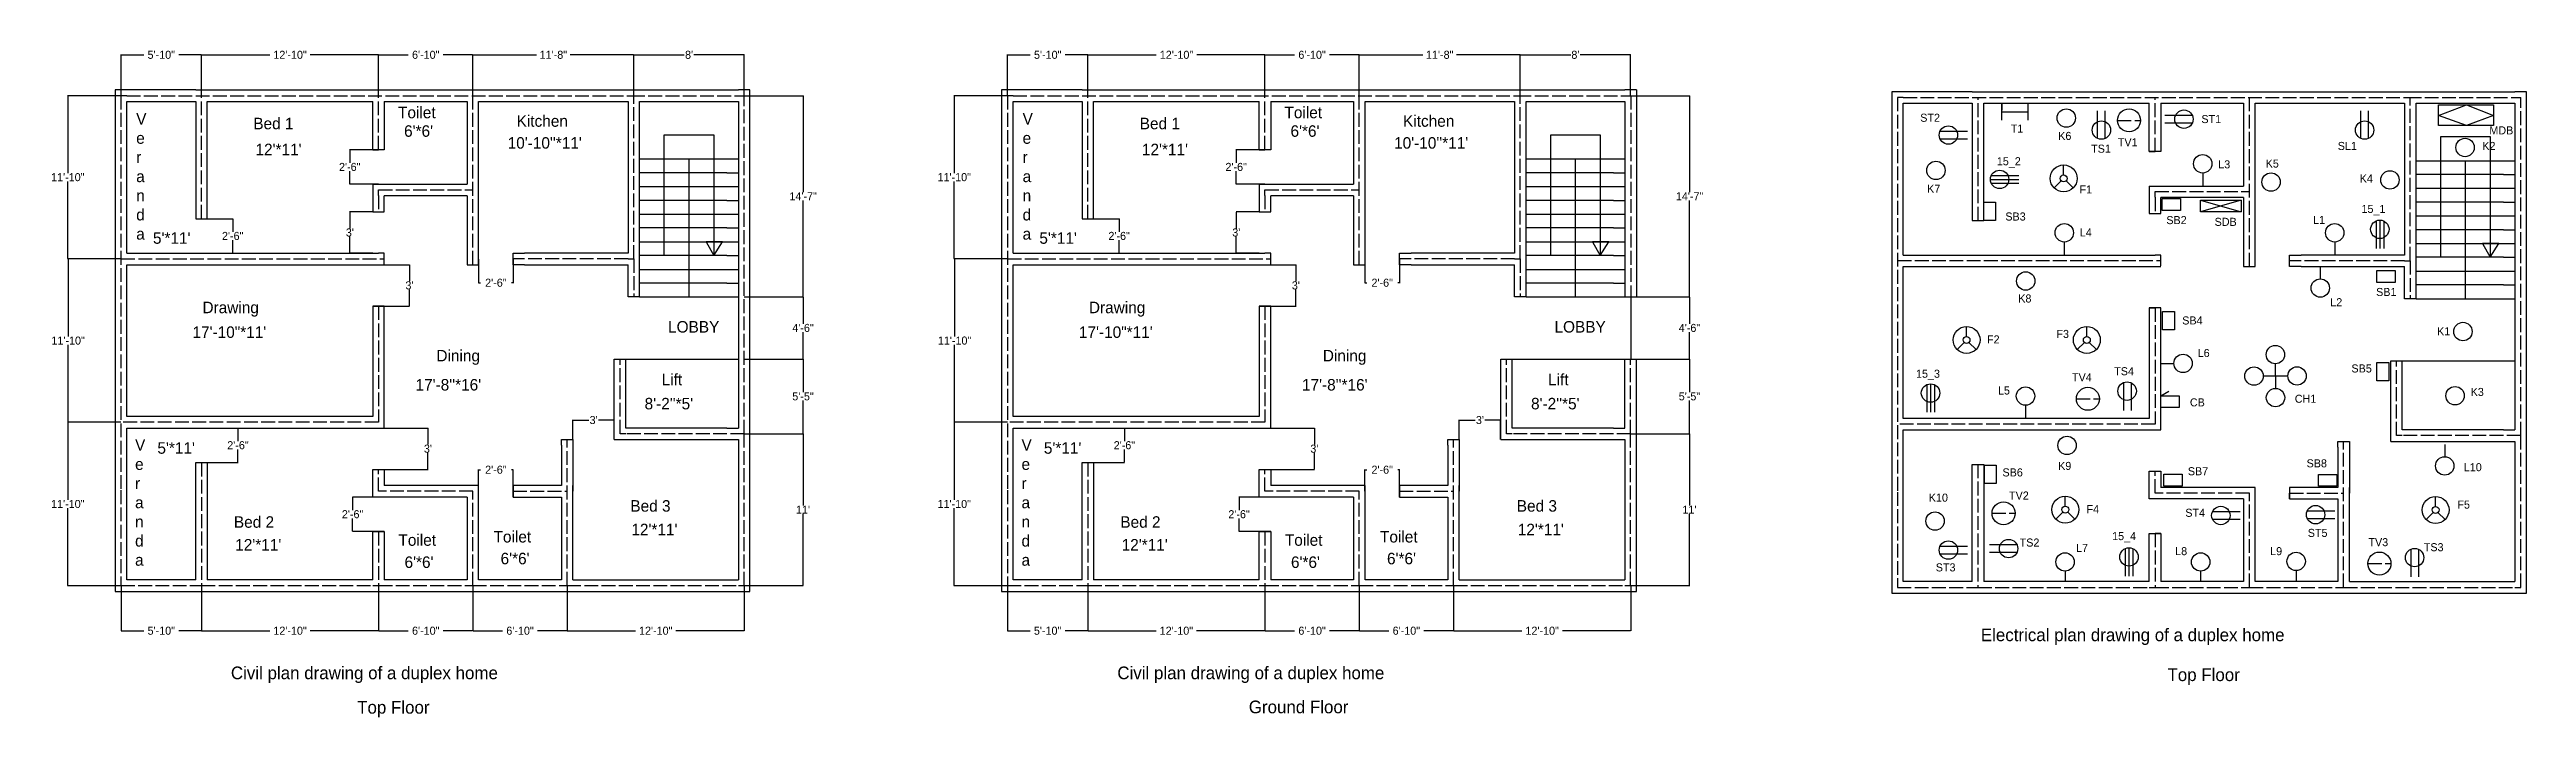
# Model space of a CAD drawing. Header units: inches. Extents: x -590 to 2884, y -182 to 433.
# Drawn here: x -254 to 1900, y -182 to 398 of the extents above; entities that cross this region are included whole.
import ezdxf

# ---------------------------------------------------------------- set-up
doc = ezdxf.new("R2010")
doc.units = ezdxf.units.IN
doc.header["$MEASUREMENT"] = 0
doc.linetypes.add('ACAD_ISO02W100', pattern=[15, 12, -3])
doc.layers.add('Layer1', color=7, linetype='ACAD_ISO02W100')
doc.dimstyles.get("Standard").update_dxf_attribs({"dimtxt": 7, "dimasz": 0.18, "dimexe": 0.18, "dimexo": 0.0625, "dimgap": 0.09, "dimtad": 0, "dimtih": 1, "dimtoh": 1, "dimzin": 0, "dimdsep": 46, "dimlunit": 4, "dimtxsty": 'Standard', "dimcen": 0.09, "dimadec": 0, "dimazin": 0, "dimtfac": 1, "dimtofl": 0, "dimtmove": 0, "dimatfit": 3, "dimfxl": 1, "dimtolj": 1, "dimtzin": 0, "dimarcsym": 0})

msp = doc.modelspace()

# ---------------------------------------------------------------- texts
for s, p in [('Toilet', (48.712, 338.588)), ('Toilet', (819.604, 338.588)), ('Bed 1', (-77.147, 328.988)), ("6'*6'", (53.958, 322.436)), ('Kitchen', (151.839, 331.17)), ('Bed 1', (693.746, 328.988)), ("6'*6'", (824.851, 322.436)), ('Kitchen', (922.732, 331.17)), ("12'*11'", (-75.256, 306.423)), ("10'-10''*11'", (144.052, 312.117)), ("12'*11'", (695.637, 306.423)), ("10'-10''*11'", (914.945, 312.117)), ("5'*11'", (-164.429, 229.411)), ("5'*11'", (606.463, 229.411)), ('Drawing', (-121.364, 169.042)), ('Drawing', (649.529, 169.042)), ('17\'-10"*11\'', (-130.042, 147.571)), ('LOBBY', (283.533, 152.212)), ('17\'-10"*11\'', (640.851, 147.571)), ('LOBBY', (1054.426, 152.212)), ('Dining', (82.061, 127.137)), ('Dining', (852.954, 127.137)), ("17'-8''*16'", (63.925, 101.803)), ('Lift', (277.969, 106.358)), ("17'-8''*16'", (834.818, 101.803)), ('Lift', (1048.862, 106.358)), ("8'-2''*5'", (263.138, 85.422)), ("8'-2''*5'", (1034.031, 85.422)), ("5'*11'", (-160.541, 46.847)), ("5'*11'", (610.352, 46.847)), ('Bed 3', (250.752, -3.512)), ('Bed 3', (1021.645, -3.512)), ('Bed 2', (-94.036, -17.521)), ('Toilet', (131.794, -30.343)), ("12'*11'", (251.625, -24.042)), ('Bed 2', (676.857, -17.521)), ('Toilet', (902.687, -30.343)), ("12'*11'", (1022.518, -24.042)), ("12'*11'", (-92.871, -37.312)), ('Toilet', (49.051, -33.204)), ("6'*6'", (54.357, -52.464)), ("6'*6'", (137.89, -49.29)), ("12'*11'", (678.022, -37.312)), ('Toilet', (819.944, -33.204)), ("6'*6'", (825.249, -52.464)), ("6'*6'", (908.783, -49.29))]:
    msp.add_text(s, height=10).set_placement(p)
at = {"attachment_point": 1}
for s, insert, char_height, width in [('V\\Pe\\Pr\\Pa\\Pn\\Pd\\Pa', (-179.011, 343.028), 10, 22.35806), ('V\\Pe\\Pr\\Pa\\Pn\\Pd\\Pa', (591.882, 343.028), 10, 22.35806), ('ST2', (1372.5, 342.5), 7, 34.41232), ('T1', (1451.207, 333.059), 7, 34.41232), ('K6', (1492.49, 326.693), 7, 34.41232), ('ST1', (1617, 341.348), 7, 34.41232), ('MDB', (1867.458, 331.52), 7, 34.41232), ('15_2', (1439.116, 304.671), 7, 34.41232), ('TS1', (1521.112, 315.601), 7, 34.41232), ('TV1', (1544.328, 321.17), 7, 34.41232), ('L3', (1631.66, 301.984), 7, 34.41232), ('K5', (1672.899, 302.663), 7, 34.41232), ('SL1', (1735.592, 317.982), 7, 34.41232), ('K2', (1861.313, 317.983), 7, 34.41232), ('K7', (1378.521, 280.743), 7, 34.41232), ('F1', (1511.04, 280.149), 7, 34.41232), ('K4', (1754.705, 289.654), 7, 34.41232), ('15_1', (1756.246, 263.227), 7, 34.41232), ('SB3', (1446.5, 256.622), 7, 34.41232), ('L4', (1511.256, 242.778), 7, 34.41232), ('SB2', (1586.5, 253.5), 7, 34.41232), ('SDB', (1628.5, 252), 7, 34.41232), ('L1', (1714.144, 253.704), 7, 34.41232), ('K8', (1457.76, 185.331), 7, 34.41232), ('L2', (1729.097, 182.102), 7, 34.41232), ('SB1', (1768.956, 191.014), 7, 34.41232), ('F3', (1490.925, 154.51), 7, 34.41232), ('SB4', (1600.323, 166.231), 7, 34.41232), ('K1', (1821.985, 156.785), 7, 34.41232), ('F2', (1430.553, 149.749), 7, 34.41232), ('L6', (1613.785, 137.92), 7, 34.41232), ('15_3', (1368.829, 119.911), 7, 34.41232), ('TV4', (1504.488, 116.808), 7, 34.41232), ('TS4', (1541.178, 122.087), 7, 34.41232), ('SB5', (1747.5, 124.5), 7, 34.41232), ('L5', (1440.086, 105.31), 7, 34.41232), ('CB', (1607, 95), 7, 34.41232), ('CH1', (1698.257, 98.168), 7, 34.41232), ('K3', (1851.186, 104.065), 7, 34.41232), ('V\\Pe\\Pr\\Pa\\Pn\\Pd\\Pa', (-179.983, 59.471), 10, 22.35806), ('V\\Pe\\Pr\\Pa\\Pn\\Pd\\Pa', (590.91, 59.471), 10, 22.35806), ('SB6', (1444.028, 34.087), 7, 34.41232), ('K9', (1492.427, 39.739), 7, 34.41232), ('SB7', (1605.234, 35.136), 7, 34.41232), ('SB8', (1708.5, 42), 7, 34.41232), ('L10', (1845.215, 38.652), 7, 34.41232), ('K10', (1379.936, 12.175), 7, 34.41232), ('TV2', (1449.705, 13.992), 7, 34.41232), ('F4', (1517.14, 2.149), 7, 34.41232), ('F5', (1839.655, 6.116), 7, 34.41232), ('15_4', (1539.382, -21.285), 7, 34.41232), ('ST4', (1603, -1), 7, 34.41232), ('ST5', (1709.5, -18.5), 7, 34.41232), ('TS2', (1458.953, -26.892), 7, 34.41232), ('L7', (1507.975, -31.56), 7, 34.41232), ('L8', (1594.194, -34.355), 7, 34.41232), ('L9', (1676.809, -34.355), 7, 34.41232), ('TV3', (1762.275, -26.559), 7, 34.41232), ('TS3', (1810.427, -30.941), 7, 34.41232), ('ST3', (1386, -48.5), 7, 34.41232), ('Electrical plan drawing of a duplex home', (1425.205, -105.167), 11, 509.59943), ('Civil plan drawing of a duplex home', (-96.643, -138.223), 11, 509.59943), ('Civil plan drawing of a duplex home', (674.25, -138.223), 11, 509.59943), ('Top Floor', (1587.5, -139.833), 11, 509.59943), ('Top Floor', (13.154, -168.166), 11, 509.59943), ('Ground Floor', (788.571, -167.833), 11, 509.59943)]:
    msp.add_mtext(s, dxfattribs=dict(at, insert=insert, char_height=char_height, width=width))

# ---------------------------------------------------------------- blocks, each defined once
blk = doc.blocks.new('*D1')
at = {"color": 0, "lineweight": -2}
for p, q in [((26.7, 257.2), (6.6, 257.2)), ((6.8, 257), (6.8, 242.8)), ((26.7, 221.2), (6.6, 221.2)), ((6.8, 221.4), (6.8, 235.6))]:
    blk.add_line(p, q, dxfattribs=at)
at = {"color": 0}
for points in [[(6.8, 257), (6.8, 257), (6.8, 257.2)], [(6.8, 221.4), (6.8, 221.4), (6.8, 221.2)]]:
    blk.add_solid(points, dxfattribs=at)
at = {"layer": 'Defpoints', "color": 0}
for p in [(26.8, 257.2), (6.8, 221.2), (26.8, 221.2)]:
    blk.add_point(p, dxfattribs=at)
at = {"color": 0, "insert": (6.8, 239.2), "char_height": 7, "attachment_point": 5}
blk.add_mtext("\\A1;3'", dxfattribs=at)
blk = doc.blocks.new('*D2')
at = {"color": 0, "lineweight": -2}
for p, q in [((-127.2, 251.2), (-94.9, 251.2)), ((-95.1, 251), (-95.1, 239.8)), ((-127.2, 221.2), (-94.9, 221.2)), ((-95.1, 221.4), (-95.1, 232.6))]:
    blk.add_line(p, q, dxfattribs=at)
at = {"color": 0}
for points in [[(-95.1, 251), (-95, 251), (-95.1, 251.2)], [(-95.1, 221.4), (-95, 221.4), (-95.1, 221.2)]]:
    blk.add_solid(points, dxfattribs=at)
at = {"layer": 'Defpoints', "color": 0}
for p in [(-127.2, 251.2), (-127.2, 221.2), (-95.1, 221.2)]:
    blk.add_point(p, dxfattribs=at)
at = {"color": 0, "insert": (-95.1, 236.2), "char_height": 7, "attachment_point": 5}
blk.add_mtext('\\A1;2\'-6"', dxfattribs=at)
blk = doc.blocks.new('*D3')
at = {"color": 0, "lineweight": -2}
for p, q in [((31.7, 311.2), (6.5, 311.2)), ((6.7, 311), (6.7, 299.8)), ((31.7, 281.2), (6.5, 281.2)), ((6.7, 281.4), (6.7, 292.6))]:
    blk.add_line(p, q, dxfattribs=at)
at = {"color": 0}
for points in [[(6.7, 311), (6.7, 311), (6.7, 311.2)], [(6.7, 281.4), (6.7, 281.4), (6.7, 281.2)]]:
    blk.add_solid(points, dxfattribs=at)
at = {"layer": 'Defpoints', "color": 0}
for p in [(31.8, 311.2), (6.7, 281.2), (31.8, 281.2)]:
    blk.add_point(p, dxfattribs=at)
at = {"color": 0, "insert": (6.7, 296.2), "char_height": 7, "attachment_point": 5}
blk.add_mtext('\\A1;2\'-6"', dxfattribs=at)
blk = doc.blocks.new('*D4')
at = {"color": 0, "lineweight": -2}
for p, q in [((118.8, 216.1), (118.8, 195.3)), ((148.8, 216.1), (148.8, 195.3)), ((118.9, 195.5), (120.3, 195.5)), ((148.6, 195.5), (147.3, 195.5))]:
    blk.add_line(p, q, dxfattribs=at)
at = {"color": 0}
for points in [[(118.9, 195.5), (118.9, 195.5), (118.8, 195.5)], [(148.6, 195.5), (148.6, 195.5), (148.8, 195.5)]]:
    blk.add_solid(points, dxfattribs=at)
at = {"layer": 'Defpoints', "color": 0}
for p in [(118.8, 216.2), (148.8, 216.2), (118.8, 195.5)]:
    blk.add_point(p, dxfattribs=at)
at = {"color": 0, "insert": (133.8, 195.5), "char_height": 7, "attachment_point": 5}
blk.add_mtext('\\A1;2\'-6"', dxfattribs=at)
blk = doc.blocks.new('*D5')
at = {"color": 0, "lineweight": -2}
for p, q in [((31.8, 211.2), (58.8, 211.2)), ((58.6, 211), (58.6, 196.8)), ((31.8, 175.2), (58.8, 175.2)), ((58.6, 175.4), (58.6, 189.6))]:
    blk.add_line(p, q, dxfattribs=at)
at = {"color": 0}
for points in [[(58.6, 211), (58.6, 211), (58.6, 211.2)], [(58.6, 175.4), (58.6, 175.4), (58.6, 175.2)]]:
    blk.add_solid(points, dxfattribs=at)
at = {"layer": 'Defpoints', "color": 0}
for p in [(31.8, 211.2), (58.6, 211.2), (31.8, 175.2)]:
    blk.add_point(p, dxfattribs=at)
at = {"color": 0, "insert": (58.6, 193.2), "char_height": 7, "attachment_point": 5}
blk.add_mtext("\\A1;3'", dxfattribs=at)
blk = doc.blocks.new('*D6')
at = {"color": 0, "lineweight": -2}
for p, q in [((200.8, 59.2), (200.8, 76.3)), ((200.9, 76.1), (214.6, 76.1)), ((236.6, 76.1), (222.9, 76.1)), ((236.8, 59.2), (236.8, 76.3))]:
    blk.add_line(p, q, dxfattribs=at)
at = {"color": 0}
for points in [[(200.9, 76.2), (200.9, 76.1), (200.8, 76.1)], [(236.6, 76.2), (236.6, 76.1), (236.8, 76.1)]]:
    blk.add_solid(points, dxfattribs=at)
at = {"layer": 'Defpoints', "color": 0}
for p in [(236.8, 76.1), (200.8, 59.2), (236.8, 59.2)]:
    blk.add_point(p, dxfattribs=at)
at = {"color": 0, "insert": (218.8, 76.1), "char_height": 7, "attachment_point": 5}
blk.add_mtext("\\A1;3'", dxfattribs=at)
blk = doc.blocks.new('*D7')
at = {"color": 0, "lineweight": -2}
for p, q in [((31.8, 69.2), (74.9, 69.2)), ((74.7, 69), (74.7, 54.8)), ((74.7, 33.4), (74.7, 47.6)), ((31.8, 33.2), (74.9, 33.2))]:
    blk.add_line(p, q, dxfattribs=at)
at = {"color": 0}
for points in [[(74.7, 69), (74.7, 69), (74.7, 69.2)], [(74.7, 33.4), (74.7, 33.4), (74.7, 33.2)]]:
    blk.add_solid(points, dxfattribs=at)
at = {"layer": 'Defpoints', "color": 0}
for p in [(31.8, 69.2), (74.7, 69.2), (31.8, 33.2)]:
    blk.add_point(p, dxfattribs=at)
at = {"color": 0, "insert": (74.7, 51.2), "char_height": 7, "attachment_point": 5}
blk.add_mtext("\\A1;3'", dxfattribs=at)
blk = doc.blocks.new('*D8')
at = {"color": 0, "lineweight": -2}
for p, q in [((-122.2, 69.2), (-90.4, 69.2)), ((-90.5, 69), (-90.5, 57.8)), ((-90.5, 39.4), (-90.5, 50.6)), ((-122.2, 39.2), (-90.4, 39.2))]:
    blk.add_line(p, q, dxfattribs=at)
at = {"color": 0}
for points in [[(-90.6, 69), (-90.5, 69), (-90.5, 69.2)], [(-90.6, 39.4), (-90.5, 39.4), (-90.5, 39.2)]]:
    blk.add_solid(points, dxfattribs=at)
at = {"layer": 'Defpoints', "color": 0}
for p in [(-122.2, 69.2), (-90.5, 69.2), (-122.2, 39.2)]:
    blk.add_point(p, dxfattribs=at)
at = {"color": 0, "insert": (-90.5, 54.2), "char_height": 7, "attachment_point": 5}
blk.add_mtext('\\A1;2\'-6"', dxfattribs=at)
blk = doc.blocks.new('*D9')
at = {"color": 0, "lineweight": -2}
for p, q in [((31.7, 9.2), (9.1, 9.2)), ((9.2, 9), (9.2, -2.2)), ((31.7, -20.8), (9.1, -20.8)), ((9.2, -20.6), (9.2, -9.4))]:
    blk.add_line(p, q, dxfattribs=at)
at = {"color": 0}
for points in [[(9.2, 9), (9.3, 9), (9.2, 9.2)], [(9.2, -20.6), (9.3, -20.6), (9.2, -20.8)]]:
    blk.add_solid(points, dxfattribs=at)
at = {"layer": 'Defpoints', "color": 0}
for p in [(9.2, 9.2), (31.8, 9.2), (31.8, -20.8)]:
    blk.add_point(p, dxfattribs=at)
at = {"color": 0, "insert": (9.2, -5.8), "char_height": 7, "attachment_point": 5}
blk.add_mtext('\\A1;2\'-6"', dxfattribs=at)
blk = doc.blocks.new('*D10')
at = {"color": 0, "lineweight": -2}
for p, q in [((118.8, 14.2), (118.8, 33)), ((118.9, 32.9), (120.3, 32.9)), ((148.6, 32.9), (147.3, 32.9)), ((148.8, 14.2), (148.8, 33))]:
    blk.add_line(p, q, dxfattribs=at)
at = {"color": 0}
for points in [[(118.9, 32.9), (118.9, 32.8), (118.8, 32.9)], [(148.6, 32.9), (148.6, 32.8), (148.8, 32.9)]]:
    blk.add_solid(points, dxfattribs=at)
at = {"layer": 'Defpoints', "color": 0}
for p in [(118.8, 32.9), (118.8, 14.2), (148.8, 14.2)]:
    blk.add_point(p, dxfattribs=at)
at = {"color": 0, "insert": (133.8, 32.9), "char_height": 7, "attachment_point": 5}
blk.add_mtext('\\A1;2\'-6"', dxfattribs=at)
blk = doc.blocks.new('*D11')
at = {"color": 0, "lineweight": -2}
for p, q in [((-192.2, 358.2), (-192.2, 393.9)), ((-192.1, 393.7), (-172.5, 393.7)), ((-122.4, 393.7), (-142, 393.7)), ((-122.2, 358.2), (-122.2, 393.9))]:
    blk.add_line(p, q, dxfattribs=at)
at = {"color": 0}
for points in [[(-192.1, 393.7), (-192.1, 393.7), (-192.2, 393.7)], [(-122.4, 393.7), (-122.4, 393.7), (-122.2, 393.7)]]:
    blk.add_solid(points, dxfattribs=at)
at = {"layer": 'Defpoints', "color": 0}
for p in [(-122.2, 393.7), (-192.2, 358.2), (-122.2, 358.2)]:
    blk.add_point(p, dxfattribs=at)
at = {"color": 0, "insert": (-157.2, 393.7), "char_height": 7, "attachment_point": 5}
blk.add_mtext('\\A1;5\'-10"', dxfattribs=at)
blk = doc.blocks.new('*D12')
at = {"color": 0, "lineweight": -2}
for p, q in [((-122.2, 358.3), (-122.2, 393.9)), ((-122, 393.7), (-62.8, 393.7)), ((31.6, 393.7), (-27.6, 393.7)), ((31.8, 358.2), (31.8, 393.9))]:
    blk.add_line(p, q, dxfattribs=at)
at = {"color": 0}
for points in [[(-122, 393.7), (-122, 393.7), (-122.2, 393.7)], [(31.6, 393.7), (31.6, 393.7), (31.8, 393.7)]]:
    blk.add_solid(points, dxfattribs=at)
at = {"layer": 'Defpoints', "color": 0}
for p in [(31.8, 393.7), (-122.2, 358.2), (31.8, 358.2)]:
    blk.add_point(p, dxfattribs=at)
at = {"color": 0, "insert": (-45.2, 393.7), "char_height": 7, "attachment_point": 5}
blk.add_mtext('\\A1;12\'-10"', dxfattribs=at)
blk = doc.blocks.new('*D13')
at = {"color": 0, "lineweight": -2}
for p, q in [((31.8, 358.3), (31.8, 393.9)), ((31.9, 393.7), (57.5, 393.7)), ((113.6, 393.7), (88, 393.7)), ((113.8, 358.2), (113.8, 393.9))]:
    blk.add_line(p, q, dxfattribs=at)
at = {"color": 0}
for points in [[(31.9, 393.7), (31.9, 393.7), (31.8, 393.7)], [(113.6, 393.7), (113.6, 393.7), (113.8, 393.7)]]:
    blk.add_solid(points, dxfattribs=at)
at = {"layer": 'Defpoints', "color": 0}
for p in [(113.8, 393.7), (31.8, 358.2), (113.8, 358.2)]:
    blk.add_point(p, dxfattribs=at)
at = {"color": 0, "insert": (72.8, 393.7), "char_height": 7, "attachment_point": 5}
blk.add_mtext('\\A1;6\'-10"', dxfattribs=at)
blk = doc.blocks.new('*D14')
at = {"color": 0, "lineweight": -2}
for p, q in [((113.8, 358.3), (113.8, 393.9)), ((113.9, 393.7), (169.1, 393.7)), ((253.6, 393.7), (198.4, 393.7)), ((253.8, 358.3), (253.8, 393.9))]:
    blk.add_line(p, q, dxfattribs=at)
at = {"color": 0}
for points in [[(113.9, 393.7), (113.9, 393.7), (113.8, 393.7)], [(253.6, 393.7), (253.6, 393.7), (253.8, 393.7)]]:
    blk.add_solid(points, dxfattribs=at)
at = {"layer": 'Defpoints', "color": 0}
for p in [(253.8, 393.7), (113.8, 358.2), (253.8, 358.2)]:
    blk.add_point(p, dxfattribs=at)
at = {"color": 0, "insert": (183.8, 393.7), "char_height": 7, "attachment_point": 5}
blk.add_mtext('\\A1;11\'-8"', dxfattribs=at)
blk = doc.blocks.new('*D15')
at = {"color": 0, "lineweight": -2}
for p, q in [((253.8, 358.4), (253.8, 393.9)), ((253.9, 393.7), (297.6, 393.7)), ((349.6, 393.7), (305.9, 393.7)), ((349.8, 358.2), (349.8, 393.9))]:
    blk.add_line(p, q, dxfattribs=at)
at = {"color": 0}
for points in [[(253.9, 393.7), (253.9, 393.7), (253.8, 393.7)], [(349.6, 393.7), (349.6, 393.7), (349.8, 393.7)]]:
    blk.add_solid(points, dxfattribs=at)
at = {"layer": 'Defpoints', "color": 0}
for p in [(349.8, 393.7), (253.8, 358.3), (349.8, 358.2)]:
    blk.add_point(p, dxfattribs=at)
at = {"color": 0, "insert": (301.8, 393.7), "char_height": 7, "attachment_point": 5}
blk.add_mtext("\\A1;8'", dxfattribs=at)
blk = doc.blocks.new('*D16')
at = {"color": 0, "lineweight": -2}
for p, q in [((349.8, 358.2), (401.2, 358.2)), ((401, 358), (401, 274.3)), ((401, 183.4), (401, 267.1)), ((349.8, 183.2), (401.2, 183.2))]:
    blk.add_line(p, q, dxfattribs=at)
at = {"color": 0}
for points in [[(401, 358), (401.1, 358), (401, 358.2)], [(401, 183.4), (401.1, 183.4), (401, 183.2)]]:
    blk.add_solid(points, dxfattribs=at)
at = {"layer": 'Defpoints', "color": 0}
for p in [(349.8, 358.2), (349.8, 183.2), (401, 183.2)]:
    blk.add_point(p, dxfattribs=at)
at = {"color": 0, "insert": (401, 270.7), "char_height": 7, "attachment_point": 5}
blk.add_mtext('\\A1;14\'-7"', dxfattribs=at)
blk = doc.blocks.new('*D17')
at = {"color": 0, "lineweight": -2}
for p, q in [((349.9, 183.2), (401.1, 183.2)), ((400.9, 183), (400.9, 159.8)), ((400.9, 129.4), (400.9, 152.6)), ((349.9, 129.2), (401.1, 129.2))]:
    blk.add_line(p, q, dxfattribs=at)
at = {"color": 0}
for points in [[(400.8, 183), (400.9, 183), (400.9, 183.2)], [(400.8, 129.4), (400.9, 129.4), (400.9, 129.2)]]:
    blk.add_solid(points, dxfattribs=at)
at = {"layer": 'Defpoints', "color": 0}
for p in [(349.8, 183.2), (349.8, 129.2), (400.9, 129.2)]:
    blk.add_point(p, dxfattribs=at)
at = {"color": 0, "insert": (400.9, 156.2), "char_height": 7, "attachment_point": 5}
blk.add_mtext('\\A1;4\'-6"', dxfattribs=at)
blk = doc.blocks.new('*D18')
at = {"color": 0, "lineweight": -2}
for p, q in [((349.9, 129.2), (401.1, 129.2)), ((400.9, 129), (400.9, 100.3)), ((400.9, 64.4), (400.9, 93.1)), ((349.8, 64.2), (401.1, 64.2))]:
    blk.add_line(p, q, dxfattribs=at)
at = {"color": 0}
for points in [[(400.8, 129), (400.9, 129), (400.9, 129.2)], [(400.8, 64.4), (400.9, 64.4), (400.9, 64.2)]]:
    blk.add_solid(points, dxfattribs=at)
at = {"layer": 'Defpoints', "color": 0}
for p in [(349.9, 129.2), (349.8, 64.2), (400.9, 64.2)]:
    blk.add_point(p, dxfattribs=at)
at = {"color": 0, "insert": (400.9, 96.7), "char_height": 7, "attachment_point": 5}
blk.add_mtext('\\A1;5\'-5"', dxfattribs=at)
blk = doc.blocks.new('*D19')
at = {"color": 0, "lineweight": -2}
for p, q in [((349.9, 64.2), (401.1, 64.2)), ((400.9, 64), (400.9, 1.8)), ((400.9, -67.6), (400.9, -5.4)), ((349.8, -67.8), (401.1, -67.8))]:
    blk.add_line(p, q, dxfattribs=at)
at = {"color": 0}
for points in [[(400.9, 64), (400.9, 64), (400.9, 64.2)], [(400.9, -67.6), (400.9, -67.6), (400.9, -67.8)]]:
    blk.add_solid(points, dxfattribs=at)
at = {"layer": 'Defpoints', "color": 0}
for p in [(349.8, 64.2), (349.8, -67.8), (400.9, -67.8)]:
    blk.add_point(p, dxfattribs=at)
at = {"color": 0, "insert": (400.9, -1.8), "char_height": 7, "attachment_point": 5}
blk.add_mtext("\\A1;11'", dxfattribs=at)
blk = doc.blocks.new('*D20')
at = {"color": 0, "lineweight": -2}
for p, q in [((195.8, -67.9), (195.8, -107.3)), ((349.8, -67.9), (349.8, -107.3)), ((195.9, -107.1), (255.2, -107.1)), ((349.6, -107.1), (290.4, -107.1))]:
    blk.add_line(p, q, dxfattribs=at)
at = {"color": 0}
for points in [[(195.9, -107.1), (195.9, -107.1), (195.8, -107.1)], [(349.6, -107.1), (349.6, -107.1), (349.8, -107.1)]]:
    blk.add_solid(points, dxfattribs=at)
at = {"layer": 'Defpoints', "color": 0}
for p in [(195.8, -67.8), (349.8, -67.8), (195.8, -107.1)]:
    blk.add_point(p, dxfattribs=at)
at = {"color": 0, "insert": (272.8, -107.1), "char_height": 7, "attachment_point": 5}
blk.add_mtext('\\A1;12\'-10"', dxfattribs=at)
blk = doc.blocks.new('*D21')
at = {"color": 0, "lineweight": -2}
for p, q in [((113.8, -67.9), (113.8, -107.3)), ((195.8, -67.9), (195.8, -107.3)), ((113.9, -107.1), (139.5, -107.1)), ((195.6, -107.1), (170, -107.1))]:
    blk.add_line(p, q, dxfattribs=at)
at = {"color": 0}
for points in [[(113.9, -107.1), (113.9, -107.1), (113.8, -107.1)], [(195.6, -107.1), (195.6, -107.1), (195.8, -107.1)]]:
    blk.add_solid(points, dxfattribs=at)
at = {"layer": 'Defpoints', "color": 0}
for p in [(113.8, -67.8), (195.8, -67.9), (113.8, -107.1)]:
    blk.add_point(p, dxfattribs=at)
at = {"color": 0, "insert": (154.8, -107.1), "char_height": 7, "attachment_point": 5}
blk.add_mtext('\\A1;6\'-10"', dxfattribs=at)
blk = doc.blocks.new('*D22')
at = {"color": 0, "lineweight": -2}
for p, q in [((31.8, -67.9), (31.8, -107.3)), ((113.8, -67.9), (113.8, -107.3)), ((31.9, -107.1), (57.5, -107.1)), ((113.6, -107.1), (88, -107.1))]:
    blk.add_line(p, q, dxfattribs=at)
at = {"color": 0}
for points in [[(31.9, -107.1), (31.9, -107.1), (31.8, -107.1)], [(113.6, -107.1), (113.6, -107.1), (113.8, -107.1)]]:
    blk.add_solid(points, dxfattribs=at)
at = {"layer": 'Defpoints', "color": 0}
for p in [(31.8, -67.8), (113.8, -67.8), (31.8, -107.1)]:
    blk.add_point(p, dxfattribs=at)
at = {"color": 0, "insert": (72.8, -107.1), "char_height": 7, "attachment_point": 5}
blk.add_mtext('\\A1;6\'-10"', dxfattribs=at)
blk = doc.blocks.new('*D23')
at = {"color": 0, "lineweight": -2}
for p, q in [((-122.2, -67.9), (-122.2, -107.3)), ((31.8, -67.9), (31.8, -107.3)), ((-122.1, -107.1), (-62.8, -107.1)), ((31.6, -107.1), (-27.7, -107.1))]:
    blk.add_line(p, q, dxfattribs=at)
at = {"color": 0}
for points in [[(-122.1, -107.1), (-122.1, -107.1), (-122.2, -107.1)], [(31.6, -107.1), (31.6, -107.1), (31.8, -107.1)]]:
    blk.add_solid(points, dxfattribs=at)
at = {"layer": 'Defpoints', "color": 0}
for p in [(-122.2, -67.8), (31.8, -67.9), (-122.2, -107.1)]:
    blk.add_point(p, dxfattribs=at)
at = {"color": 0, "insert": (-45.2, -107.1), "char_height": 7, "attachment_point": 5}
blk.add_mtext('\\A1;12\'-10"', dxfattribs=at)
blk = doc.blocks.new('*D24')
at = {"color": 0, "lineweight": -2}
for p, q in [((-192.2, -67.9), (-192.2, -107.3)), ((-122.2, -67.9), (-122.2, -107.3)), ((-192.1, -107.1), (-172.5, -107.1)), ((-122.4, -107.1), (-142, -107.1))]:
    blk.add_line(p, q, dxfattribs=at)
at = {"color": 0}
for points in [[(-192.1, -107.1), (-192.1, -107.1), (-192.2, -107.1)], [(-122.4, -107.1), (-122.4, -107.1), (-122.2, -107.1)]]:
    blk.add_solid(points, dxfattribs=at)
at = {"layer": 'Defpoints', "color": 0}
for p in [(-192.2, -67.8), (-122.2, -67.8), (-192.2, -107.1)]:
    blk.add_point(p, dxfattribs=at)
at = {"color": 0, "insert": (-157.2, -107.1), "char_height": 7, "attachment_point": 5}
blk.add_mtext('\\A1;5\'-10"', dxfattribs=at)
blk = doc.blocks.new('*D25')
at = {"color": 0, "lineweight": -2}
for p, q in [((-192.3, 74.2), (-238.7, 74.2)), ((-238.5, 74), (-238.5, 6.7)), ((-238.5, -67.7), (-238.5, -0.4)), ((-192.3, -67.9), (-238.7, -67.9))]:
    blk.add_line(p, q, dxfattribs=at)
at = {"color": 0}
for points in [[(-238.5, 74), (-238.5, 74), (-238.5, 74.2)], [(-238.5, -67.7), (-238.5, -67.7), (-238.5, -67.9)]]:
    blk.add_solid(points, dxfattribs=at)
at = {"layer": 'Defpoints', "color": 0}
for p in [(-238.5, 74.2), (-192.2, 74.2), (-192.2, -67.9)]:
    blk.add_point(p, dxfattribs=at)
at = {"color": 0, "insert": (-238.5, 3.1), "char_height": 7, "attachment_point": 5}
blk.add_mtext('\\A1;11\'-10"', dxfattribs=at)
blk = doc.blocks.new('*D26')
at = {"color": 0, "lineweight": -2}
for p, q in [((-192.3, 358.2), (-238.7, 358.2)), ((-238.5, 358.1), (-238.5, 290.9)), ((-238.5, 216.5), (-238.5, 283.7)), ((-192.1, 216.3), (-238.7, 216.3))]:
    blk.add_line(p, q, dxfattribs=at)
at = {"color": 0}
for points in [[(-238.6, 358.1), (-238.5, 358.1), (-238.5, 358.2)], [(-238.6, 216.5), (-238.5, 216.5), (-238.5, 216.3)]]:
    blk.add_solid(points, dxfattribs=at)
at = {"layer": 'Defpoints', "color": 0}
for p in [(-192.2, 358.2), (-238.5, 216.3), (-192.1, 216.3)]:
    blk.add_point(p, dxfattribs=at)
at = {"color": 0, "insert": (-238.5, 287.3), "char_height": 7, "attachment_point": 5}
blk.add_mtext('\\A1;11\'-10"', dxfattribs=at)
blk = doc.blocks.new('*D27')
at = {"color": 0, "lineweight": -2}
for p, q in [((-192.4, 216.2), (-238.4, 216.2)), ((-238.2, 216), (-238.2, 148.8)), ((-238.2, 74.4), (-238.2, 141.6)), ((-192.3, 74.2), (-238.4, 74.2))]:
    blk.add_line(p, q, dxfattribs=at)
at = {"color": 0}
for points in [[(-238.2, 216), (-238.2, 216), (-238.2, 216.2)], [(-238.2, 74.4), (-238.2, 74.4), (-238.2, 74.2)]]:
    blk.add_solid(points, dxfattribs=at)
at = {"layer": 'Defpoints', "color": 0}
for p in [(-238.2, 216.2), (-192.3, 216.2), (-192.2, 74.2)]:
    blk.add_point(p, dxfattribs=at)
at = {"color": 0, "insert": (-238.2, 145.2), "char_height": 7, "attachment_point": 5}
blk.add_mtext('\\A1;11\'-10"', dxfattribs=at)
blk = doc.blocks.new('*D41')
at = {"color": 0, "lineweight": -2}
for p, q in [((797.6, 257.2), (777.5, 257.2)), ((777.7, 257), (777.7, 242.8)), ((797.6, 221.2), (777.5, 221.2)), ((777.7, 221.4), (777.7, 235.6))]:
    blk.add_line(p, q, dxfattribs=at)
at = {"color": 0}
for points in [[(777.7, 257), (777.7, 257), (777.7, 257.2)], [(777.7, 221.4), (777.7, 221.4), (777.7, 221.2)]]:
    blk.add_solid(points, dxfattribs=at)
at = {"layer": 'Defpoints', "color": 0}
for p in [(797.6, 257.2), (777.7, 221.2), (797.6, 221.2)]:
    blk.add_point(p, dxfattribs=at)
at = {"color": 0, "insert": (777.7, 239.2), "char_height": 7, "attachment_point": 5}
blk.add_mtext("\\A1;3'", dxfattribs=at)
blk = doc.blocks.new('*D42')
at = {"color": 0, "lineweight": -2}
for p, q in [((643.7, 251.2), (676, 251.2)), ((675.8, 251), (675.8, 239.8)), ((643.7, 221.2), (676, 221.2)), ((675.8, 221.4), (675.8, 232.6))]:
    blk.add_line(p, q, dxfattribs=at)
at = {"color": 0}
for points in [[(675.8, 251), (675.9, 251), (675.8, 251.2)], [(675.8, 221.4), (675.9, 221.4), (675.8, 221.2)]]:
    blk.add_solid(points, dxfattribs=at)
at = {"layer": 'Defpoints', "color": 0}
for p in [(643.6, 251.2), (643.6, 221.2), (675.8, 221.2)]:
    blk.add_point(p, dxfattribs=at)
at = {"color": 0, "insert": (675.8, 236.2), "char_height": 7, "attachment_point": 5}
blk.add_mtext('\\A1;2\'-6"', dxfattribs=at)
blk = doc.blocks.new('*D43')
at = {"color": 0, "lineweight": -2}
for p, q in [((802.6, 311.2), (777.4, 311.2)), ((777.6, 311), (777.6, 299.8)), ((802.6, 281.2), (777.4, 281.2)), ((777.6, 281.4), (777.6, 292.6))]:
    blk.add_line(p, q, dxfattribs=at)
at = {"color": 0}
for points in [[(777.6, 311), (777.6, 311), (777.6, 311.2)], [(777.6, 281.4), (777.6, 281.4), (777.6, 281.2)]]:
    blk.add_solid(points, dxfattribs=at)
at = {"layer": 'Defpoints', "color": 0}
for p in [(802.6, 311.2), (777.6, 281.2), (802.6, 281.2)]:
    blk.add_point(p, dxfattribs=at)
at = {"color": 0, "insert": (777.6, 296.2), "char_height": 7, "attachment_point": 5}
blk.add_mtext('\\A1;2\'-6"', dxfattribs=at)
blk = doc.blocks.new('*D44')
at = {"color": 0, "lineweight": -2}
for p, q in [((889.6, 216.1), (889.6, 195.3)), ((919.6, 216.1), (919.6, 195.3)), ((889.8, 195.5), (891.1, 195.5)), ((919.5, 195.5), (918.2, 195.5))]:
    blk.add_line(p, q, dxfattribs=at)
at = {"color": 0}
for points in [[(889.8, 195.5), (889.8, 195.5), (889.6, 195.5)], [(919.5, 195.5), (919.5, 195.5), (919.6, 195.5)]]:
    blk.add_solid(points, dxfattribs=at)
at = {"layer": 'Defpoints', "color": 0}
for p in [(889.6, 216.2), (919.6, 216.2), (889.6, 195.5)]:
    blk.add_point(p, dxfattribs=at)
at = {"color": 0, "insert": (904.6, 195.5), "char_height": 7, "attachment_point": 5}
blk.add_mtext('\\A1;2\'-6"', dxfattribs=at)
blk = doc.blocks.new('*D45')
at = {"color": 0, "lineweight": -2}
for p, q in [((802.7, 211.2), (829.7, 211.2)), ((829.5, 211), (829.5, 196.8)), ((802.7, 175.2), (829.7, 175.2)), ((829.5, 175.4), (829.5, 189.6))]:
    blk.add_line(p, q, dxfattribs=at)
at = {"color": 0}
for points in [[(829.5, 211), (829.5, 211), (829.5, 211.2)], [(829.5, 175.4), (829.5, 175.4), (829.5, 175.2)]]:
    blk.add_solid(points, dxfattribs=at)
at = {"layer": 'Defpoints', "color": 0}
for p in [(802.6, 211.2), (829.5, 211.2), (802.6, 175.2)]:
    blk.add_point(p, dxfattribs=at)
at = {"color": 0, "insert": (829.5, 193.2), "char_height": 7, "attachment_point": 5}
blk.add_mtext("\\A1;3'", dxfattribs=at)
blk = doc.blocks.new('*D46')
at = {"color": 0, "lineweight": -2}
for p, q in [((971.6, 59.2), (971.6, 76.3)), ((971.8, 76.1), (985.5, 76.1)), ((1007.5, 76.1), (993.8, 76.1)), ((1007.6, 59.2), (1007.6, 76.3))]:
    blk.add_line(p, q, dxfattribs=at)
at = {"color": 0}
for points in [[(971.8, 76.2), (971.8, 76.1), (971.6, 76.1)], [(1007.5, 76.2), (1007.5, 76.1), (1007.6, 76.1)]]:
    blk.add_solid(points, dxfattribs=at)
at = {"layer": 'Defpoints', "color": 0}
for p in [(1007.6, 76.1), (971.6, 59.2), (1007.6, 59.2)]:
    blk.add_point(p, dxfattribs=at)
at = {"color": 0, "insert": (989.6, 76.1), "char_height": 7, "attachment_point": 5}
blk.add_mtext("\\A1;3'", dxfattribs=at)
blk = doc.blocks.new('*D47')
at = {"color": 0, "lineweight": -2}
for p, q in [((802.7, 69.2), (845.8, 69.2)), ((845.6, 69), (845.6, 54.8)), ((845.6, 33.4), (845.6, 47.6)), ((802.7, 33.2), (845.8, 33.2))]:
    blk.add_line(p, q, dxfattribs=at)
at = {"color": 0}
for points in [[(845.6, 69), (845.6, 69), (845.6, 69.2)], [(845.6, 33.4), (845.6, 33.4), (845.6, 33.2)]]:
    blk.add_solid(points, dxfattribs=at)
at = {"layer": 'Defpoints', "color": 0}
for p in [(802.6, 69.2), (845.6, 69.2), (802.6, 33.2)]:
    blk.add_point(p, dxfattribs=at)
at = {"color": 0, "insert": (845.6, 51.2), "char_height": 7, "attachment_point": 5}
blk.add_mtext("\\A1;3'", dxfattribs=at)
blk = doc.blocks.new('*D48')
at = {"color": 0, "lineweight": -2}
for p, q in [((648.7, 69.2), (680.5, 69.2)), ((680.4, 69), (680.4, 57.8)), ((680.4, 39.4), (680.4, 50.6)), ((648.7, 39.2), (680.5, 39.2))]:
    blk.add_line(p, q, dxfattribs=at)
at = {"color": 0}
for points in [[(680.3, 69), (680.4, 69), (680.4, 69.2)], [(680.3, 39.4), (680.4, 39.4), (680.4, 39.2)]]:
    blk.add_solid(points, dxfattribs=at)
at = {"layer": 'Defpoints', "color": 0}
for p in [(648.6, 69.2), (680.4, 69.2), (648.6, 39.2)]:
    blk.add_point(p, dxfattribs=at)
at = {"color": 0, "insert": (680.4, 54.2), "char_height": 7, "attachment_point": 5}
blk.add_mtext('\\A1;2\'-6"', dxfattribs=at)
blk = doc.blocks.new('*D49')
at = {"color": 0, "lineweight": -2}
for p, q in [((802.6, 9.2), (780, 9.2)), ((780.1, 9), (780.1, -2.2)), ((802.6, -20.8), (780, -20.8)), ((780.1, -20.6), (780.1, -9.4))]:
    blk.add_line(p, q, dxfattribs=at)
at = {"color": 0}
for points in [[(780.1, 9), (780.2, 9), (780.1, 9.2)], [(780.1, -20.6), (780.2, -20.6), (780.1, -20.8)]]:
    blk.add_solid(points, dxfattribs=at)
at = {"layer": 'Defpoints', "color": 0}
for p in [(780.1, 9.2), (802.6, 9.2), (802.6, -20.8)]:
    blk.add_point(p, dxfattribs=at)
at = {"color": 0, "insert": (780.1, -5.8), "char_height": 7, "attachment_point": 5}
blk.add_mtext('\\A1;2\'-6"', dxfattribs=at)
blk = doc.blocks.new('*D50')
at = {"color": 0, "lineweight": -2}
for p, q in [((889.6, 14.2), (889.6, 33)), ((889.8, 32.9), (891.1, 32.9)), ((919.5, 32.9), (918.2, 32.9)), ((919.6, 14.2), (919.6, 33))]:
    blk.add_line(p, q, dxfattribs=at)
at = {"color": 0}
for points in [[(889.8, 32.9), (889.8, 32.8), (889.6, 32.9)], [(919.5, 32.9), (919.5, 32.8), (919.6, 32.9)]]:
    blk.add_solid(points, dxfattribs=at)
at = {"layer": 'Defpoints', "color": 0}
for p in [(889.6, 32.9), (889.6, 14.2), (919.6, 14.2)]:
    blk.add_point(p, dxfattribs=at)
at = {"color": 0, "insert": (904.6, 32.9), "char_height": 7, "attachment_point": 5}
blk.add_mtext('\\A1;2\'-6"', dxfattribs=at)
blk = doc.blocks.new('*D51')
at = {"color": 0, "lineweight": -2}
for p, q in [((578.6, 358.2), (578.6, 393.9)), ((578.8, 393.7), (598.4, 393.7)), ((648.5, 393.7), (628.9, 393.7)), ((648.7, 358.2), (648.7, 393.9))]:
    blk.add_line(p, q, dxfattribs=at)
at = {"color": 0}
for points in [[(578.8, 393.7), (578.8, 393.7), (578.6, 393.7)], [(648.5, 393.7), (648.5, 393.7), (648.7, 393.7)]]:
    blk.add_solid(points, dxfattribs=at)
at = {"layer": 'Defpoints', "color": 0}
for p in [(648.7, 393.7), (578.6, 358.2), (648.7, 358.2)]:
    blk.add_point(p, dxfattribs=at)
at = {"color": 0, "insert": (613.7, 393.7), "char_height": 7, "attachment_point": 5}
blk.add_mtext('\\A1;5\'-10"', dxfattribs=at)
blk = doc.blocks.new('*D52')
at = {"color": 0, "lineweight": -2}
for p, q in [((648.7, 358.3), (648.7, 393.9)), ((648.9, 393.7), (708.1, 393.7)), ((802.5, 393.7), (743.3, 393.7)), ((802.6, 358.2), (802.6, 393.9))]:
    blk.add_line(p, q, dxfattribs=at)
at = {"color": 0}
for points in [[(648.9, 393.7), (648.9, 393.7), (648.7, 393.7)], [(802.5, 393.7), (802.5, 393.7), (802.6, 393.7)]]:
    blk.add_solid(points, dxfattribs=at)
at = {"layer": 'Defpoints', "color": 0}
for p in [(802.6, 393.7), (648.7, 358.2), (802.6, 358.2)]:
    blk.add_point(p, dxfattribs=at)
at = {"color": 0, "insert": (725.7, 393.7), "char_height": 7, "attachment_point": 5}
blk.add_mtext('\\A1;12\'-10"', dxfattribs=at)
blk = doc.blocks.new('*D53')
at = {"color": 0, "lineweight": -2}
for p, q in [((802.6, 358.3), (802.6, 393.9)), ((802.8, 393.7), (828.4, 393.7)), ((884.5, 393.7), (858.9, 393.7)), ((884.6, 358.2), (884.6, 393.9))]:
    blk.add_line(p, q, dxfattribs=at)
at = {"color": 0}
for points in [[(802.8, 393.7), (802.8, 393.7), (802.6, 393.7)], [(884.5, 393.7), (884.5, 393.7), (884.6, 393.7)]]:
    blk.add_solid(points, dxfattribs=at)
at = {"layer": 'Defpoints', "color": 0}
for p in [(884.6, 393.7), (802.6, 358.2), (884.6, 358.2)]:
    blk.add_point(p, dxfattribs=at)
at = {"color": 0, "insert": (843.6, 393.7), "char_height": 7, "attachment_point": 5}
blk.add_mtext('\\A1;6\'-10"', dxfattribs=at)
blk = doc.blocks.new('*D54')
at = {"color": 0, "lineweight": -2}
for p, q in [((884.6, 358.3), (884.6, 393.9)), ((884.8, 393.7), (940, 393.7)), ((1024.5, 393.7), (969.3, 393.7)), ((1024.6, 358.3), (1024.6, 393.9))]:
    blk.add_line(p, q, dxfattribs=at)
at = {"color": 0}
for points in [[(884.8, 393.7), (884.8, 393.7), (884.6, 393.7)], [(1024.5, 393.7), (1024.5, 393.7), (1024.6, 393.7)]]:
    blk.add_solid(points, dxfattribs=at)
at = {"layer": 'Defpoints', "color": 0}
for p in [(1024.6, 393.7), (884.6, 358.2), (1024.6, 358.2)]:
    blk.add_point(p, dxfattribs=at)
at = {"color": 0, "insert": (954.6, 393.7), "char_height": 7, "attachment_point": 5}
blk.add_mtext('\\A1;11\'-8"', dxfattribs=at)
blk = doc.blocks.new('*D55')
at = {"color": 0, "lineweight": -2}
for p, q in [((1024.6, 358.4), (1024.6, 393.9)), ((1024.8, 393.7), (1068.5, 393.7)), ((1120.5, 393.7), (1076.8, 393.7)), ((1120.6, 358.2), (1120.6, 393.9))]:
    blk.add_line(p, q, dxfattribs=at)
at = {"color": 0}
for points in [[(1024.8, 393.7), (1024.8, 393.7), (1024.6, 393.7)], [(1120.5, 393.7), (1120.5, 393.7), (1120.6, 393.7)]]:
    blk.add_solid(points, dxfattribs=at)
at = {"layer": 'Defpoints', "color": 0}
for p in [(1120.6, 393.7), (1024.6, 358.3), (1120.6, 358.2)]:
    blk.add_point(p, dxfattribs=at)
at = {"color": 0, "insert": (1072.6, 393.7), "char_height": 7, "attachment_point": 5}
blk.add_mtext("\\A1;8'", dxfattribs=at)
blk = doc.blocks.new('*D56')
at = {"color": 0, "lineweight": -2}
for p, q in [((1120.7, 358.2), (1172.1, 358.2)), ((1171.9, 358), (1171.9, 274.3)), ((1171.9, 183.4), (1171.9, 267.1)), ((1120.7, 183.2), (1172.1, 183.2))]:
    blk.add_line(p, q, dxfattribs=at)
at = {"color": 0}
for points in [[(1171.9, 358), (1172, 358), (1171.9, 358.2)], [(1171.9, 183.4), (1172, 183.4), (1171.9, 183.2)]]:
    blk.add_solid(points, dxfattribs=at)
at = {"layer": 'Defpoints', "color": 0}
for p in [(1120.6, 358.2), (1120.6, 183.2), (1171.9, 183.2)]:
    blk.add_point(p, dxfattribs=at)
at = {"color": 0, "insert": (1171.9, 270.7), "char_height": 7, "attachment_point": 5}
blk.add_mtext('\\A1;14\'-7"', dxfattribs=at)
blk = doc.blocks.new('*D58')
at = {"color": 0, "lineweight": -2}
for p, q in [((1120.8, 129.2), (1171.9, 129.2)), ((1171.8, 129), (1171.8, 100.3)), ((1171.8, 64.4), (1171.8, 93.1)), ((1120.7, 64.2), (1171.9, 64.2))]:
    blk.add_line(p, q, dxfattribs=at)
at = {"color": 0}
for points in [[(1171.7, 129), (1171.8, 129), (1171.8, 129.2)], [(1171.7, 64.4), (1171.8, 64.4), (1171.8, 64.2)]]:
    blk.add_solid(points, dxfattribs=at)
at = {"layer": 'Defpoints', "color": 0}
for p in [(1120.8, 129.2), (1120.6, 64.2), (1171.8, 64.2)]:
    blk.add_point(p, dxfattribs=at)
at = {"color": 0, "insert": (1171.8, 96.7), "char_height": 7, "attachment_point": 5}
blk.add_mtext('\\A1;5\'-5"', dxfattribs=at)
blk = doc.blocks.new('*D59')
at = {"color": 0, "lineweight": -2}
for p, q in [((1120.8, 64.2), (1172, 64.2)), ((1171.8, 64), (1171.8, 1.8)), ((1171.8, -67.6), (1171.8, -5.4)), ((1120.7, -67.8), (1172, -67.8))]:
    blk.add_line(p, q, dxfattribs=at)
at = {"color": 0}
for points in [[(1171.7, 64), (1171.8, 64), (1171.8, 64.2)], [(1171.7, -67.6), (1171.8, -67.6), (1171.8, -67.8)]]:
    blk.add_solid(points, dxfattribs=at)
at = {"layer": 'Defpoints', "color": 0}
for p in [(1120.7, 64.2), (1120.6, -67.8), (1171.8, -67.8)]:
    blk.add_point(p, dxfattribs=at)
at = {"color": 0, "insert": (1171.8, -1.8), "char_height": 7, "attachment_point": 5}
blk.add_mtext("\\A1;11'", dxfattribs=at)
blk = doc.blocks.new('*D60')
at = {"color": 0, "lineweight": -2}
for p, q in [((966.6, -67.9), (966.6, -107.3)), ((1120.7, -67.9), (1120.7, -107.3)), ((966.8, -107.1), (1026.1, -107.1)), ((1120.5, -107.1), (1061.3, -107.1))]:
    blk.add_line(p, q, dxfattribs=at)
at = {"color": 0}
for points in [[(966.8, -107.1), (966.8, -107.1), (966.6, -107.1)], [(1120.5, -107.1), (1120.5, -107.1), (1120.7, -107.1)]]:
    blk.add_solid(points, dxfattribs=at)
at = {"layer": 'Defpoints', "color": 0}
for p in [(966.6, -67.8), (1120.7, -67.8), (966.6, -107.1)]:
    blk.add_point(p, dxfattribs=at)
at = {"color": 0, "insert": (1043.7, -107.1), "char_height": 7, "attachment_point": 5}
blk.add_mtext('\\A1;12\'-10"', dxfattribs=at)
blk = doc.blocks.new('*D61')
at = {"color": 0, "lineweight": -2}
for p, q in [((884.6, -67.9), (884.6, -107.3)), ((966.6, -67.9), (966.6, -107.3)), ((884.8, -107.1), (910.4, -107.1)), ((966.5, -107.1), (940.9, -107.1))]:
    blk.add_line(p, q, dxfattribs=at)
at = {"color": 0}
for points in [[(884.8, -107.1), (884.8, -107.1), (884.6, -107.1)], [(966.5, -107.1), (966.5, -107.1), (966.6, -107.1)]]:
    blk.add_solid(points, dxfattribs=at)
at = {"layer": 'Defpoints', "color": 0}
for p in [(884.6, -67.8), (966.6, -67.9), (884.6, -107.1)]:
    blk.add_point(p, dxfattribs=at)
at = {"color": 0, "insert": (925.6, -107.1), "char_height": 7, "attachment_point": 5}
blk.add_mtext('\\A1;6\'-10"', dxfattribs=at)
blk = doc.blocks.new('*D62')
at = {"color": 0, "lineweight": -2}
for p, q in [((802.6, -67.9), (802.6, -107.3)), ((884.6, -67.9), (884.6, -107.3)), ((802.8, -107.1), (828.4, -107.1)), ((884.5, -107.1), (858.9, -107.1))]:
    blk.add_line(p, q, dxfattribs=at)
at = {"color": 0}
for points in [[(802.8, -107.1), (802.8, -107.1), (802.6, -107.1)], [(884.5, -107.1), (884.5, -107.1), (884.6, -107.1)]]:
    blk.add_solid(points, dxfattribs=at)
at = {"layer": 'Defpoints', "color": 0}
for p in [(802.6, -67.8), (884.6, -67.8), (802.6, -107.1)]:
    blk.add_point(p, dxfattribs=at)
at = {"color": 0, "insert": (843.6, -107.1), "char_height": 7, "attachment_point": 5}
blk.add_mtext('\\A1;6\'-10"', dxfattribs=at)
blk = doc.blocks.new('*D63')
at = {"color": 0, "lineweight": -2}
for p, q in [((648.6, -67.9), (648.6, -107.3)), ((802.6, -67.9), (802.6, -107.3)), ((648.8, -107.1), (708.1, -107.1)), ((802.5, -107.1), (743.2, -107.1))]:
    blk.add_line(p, q, dxfattribs=at)
at = {"color": 0}
for points in [[(648.8, -107.1), (648.8, -107.1), (648.6, -107.1)], [(802.5, -107.1), (802.5, -107.1), (802.6, -107.1)]]:
    blk.add_solid(points, dxfattribs=at)
at = {"layer": 'Defpoints', "color": 0}
for p in [(648.6, -67.8), (802.6, -67.9), (648.6, -107.1)]:
    blk.add_point(p, dxfattribs=at)
at = {"color": 0, "insert": (725.6, -107.1), "char_height": 7, "attachment_point": 5}
blk.add_mtext('\\A1;12\'-10"', dxfattribs=at)
blk = doc.blocks.new('*D64')
at = {"color": 0, "lineweight": -2}
for p, q in [((578.6, -67.9), (578.6, -107.3)), ((648.6, -67.9), (648.6, -107.3)), ((578.8, -107.1), (598.4, -107.1)), ((648.5, -107.1), (628.9, -107.1))]:
    blk.add_line(p, q, dxfattribs=at)
at = {"color": 0}
for points in [[(578.8, -107.1), (578.8, -107.1), (578.6, -107.1)], [(648.5, -107.1), (648.5, -107.1), (648.6, -107.1)]]:
    blk.add_solid(points, dxfattribs=at)
at = {"layer": 'Defpoints', "color": 0}
for p in [(578.6, -67.8), (648.6, -67.8), (578.6, -107.1)]:
    blk.add_point(p, dxfattribs=at)
at = {"color": 0, "insert": (613.6, -107.1), "char_height": 7, "attachment_point": 5}
blk.add_mtext('\\A1;5\'-10"', dxfattribs=at)
blk = doc.blocks.new('*D40')
at = {"color": 0, "lineweight": -2}
for p, q in [((578.6, 74.2), (532.2, 74.2)), ((532.4, 74), (532.4, 6.7)), ((532.4, -67.7), (532.4, -0.4)), ((578.6, -67.9), (532.2, -67.9))]:
    blk.add_line(p, q, dxfattribs=at)
at = {"color": 0}
for points in [[(532.4, 74), (532.4, 74), (532.4, 74.2)], [(532.4, -67.7), (532.4, -67.7), (532.4, -67.9)]]:
    blk.add_solid(points, dxfattribs=at)
at = {"layer": 'Defpoints', "color": 0}
for p in [(532.4, 74.2), (578.6, 74.2), (578.6, -67.9)]:
    blk.add_point(p, dxfattribs=at)
at = {"color": 0, "insert": (532.4, 3.1), "char_height": 7, "attachment_point": 5}
blk.add_mtext('\\A1;11\'-10"', dxfattribs=at)
blk = doc.blocks.new('*D65')
at = {"color": 0, "lineweight": -2}
for p, q in [((578.6, 358.2), (532.2, 358.2)), ((532.4, 358.1), (532.4, 290.9)), ((532.4, 216.5), (532.4, 283.7)), ((578.8, 216.3), (532.2, 216.3))]:
    blk.add_line(p, q, dxfattribs=at)
at = {"color": 0}
for points in [[(532.3, 358.1), (532.4, 358.1), (532.4, 358.2)], [(532.3, 216.5), (532.4, 216.5), (532.4, 216.3)]]:
    blk.add_solid(points, dxfattribs=at)
at = {"layer": 'Defpoints', "color": 0}
for p in [(578.6, 358.2), (532.4, 216.3), (578.8, 216.3)]:
    blk.add_point(p, dxfattribs=at)
at = {"color": 0, "insert": (532.4, 287.3), "char_height": 7, "attachment_point": 5}
blk.add_mtext('\\A1;11\'-10"', dxfattribs=at)
blk = doc.blocks.new('*D66')
at = {"color": 0, "lineweight": -2}
for p, q in [((578.5, 216.2), (532.5, 216.2)), ((532.7, 216), (532.7, 148.8)), ((532.7, 74.4), (532.7, 141.6)), ((578.6, 74.2), (532.5, 74.2))]:
    blk.add_line(p, q, dxfattribs=at)
at = {"color": 0}
for points in [[(532.7, 216), (532.7, 216), (532.7, 216.2)], [(532.7, 74.4), (532.7, 74.4), (532.7, 74.2)]]:
    blk.add_solid(points, dxfattribs=at)
at = {"layer": 'Defpoints', "color": 0}
for p in [(532.7, 216.2), (578.6, 216.2), (578.6, 74.2)]:
    blk.add_point(p, dxfattribs=at)
at = {"color": 0, "insert": (532.7, 145.2), "char_height": 7, "attachment_point": 5}
blk.add_mtext('\\A1;11\'-10"', dxfattribs=at)
blk = doc.blocks.new('*D68')
at = {"color": 0, "lineweight": -2}
for p, q in [((1120.8, 183.2), (1172, 183.2)), ((1171.8, 183), (1171.8, 159.8)), ((1171.8, 129.4), (1171.8, 152.6)), ((1120.7, 129.2), (1172, 129.2))]:
    blk.add_line(p, q, dxfattribs=at)
at = {"color": 0}
for points in [[(1171.8, 183), (1171.8, 183), (1171.8, 183.2)], [(1171.8, 129.4), (1171.8, 129.4), (1171.8, 129.2)]]:
    blk.add_solid(points, dxfattribs=at)
at = {"layer": 'Defpoints', "color": 0}
for p in [(1120.7, 183.2), (1120.6, 129.2), (1171.8, 129.2)]:
    blk.add_point(p, dxfattribs=at)
at = {"color": 0, "insert": (1171.8, 156.2), "char_height": 7, "attachment_point": 5}
blk.add_mtext('\\A1;4\'-6"', dxfattribs=at)
blk = doc.blocks.new('L5')
blk.add_line((91.7, 140.9), (102.4, 140.9))
blk.add_circle((110.4, 140.9), 8)
blk = doc.blocks.new('CH')
for p, rotation in [((77.6, 131.3), 90), ((28.5, 363.9), 180), ((-204.1, 314.7), 270)]:
    blk.add_blockref('L5', p, dxfattribs=dict(rotation=rotation))
blk.add_blockref('L5', (-154.9, 82.2))
blk = doc.blocks.new('T5')
for p, q in [((160, 15.5), (160, 30.3)), ((160, 30.3), (160, 24)), ((160, 22.7), (182.6, 22.7)), ((182.6, 30.3), (182.6, 15.5))]:
    blk.add_line(p, q)
blk = doc.blocks.new('Fan')
for p, q in [((166.3, 155.7), (160.1, 149.6)), ((168.4, 160.9), (168.4, 169.6)), ((170.5, 155.7), (176.7, 149.6))]:
    blk.add_line(p, q)
for radius in [11.7, 3]:
    blk.add_circle((168.4, 157.9), radius)
blk = doc.blocks.new('SL')
for p, q in [((120.7, -24.4), (120.7, -0.4)), ((127.4, -24.4), (127.4, -0.4)), ((124.1, -25.1), (124.1, -25.1)), ((124.1, -25.1), (124.1, -25.1)), ((124.1, -25.1), (124.1, -25.1))]:
    blk.add_line(p, q)
blk.add_circle((124.1, -17.1), 8)
blk = doc.blocks.new('fg')
blk.add_line((-12, 480.8), (12.7, 480.8))
at = {"rotation": 270}
blk.add_blockref('SL', (13.1, 604.9), dxfattribs=at)
blk = doc.blocks.new('MDB')
for p, q in [((-106.4, -13), (-82.1, -3.8)), ((-82.1, -21.6), (-106.4, -13)), ((-82.1, -3.8), (-58.6, -13)), ((-58.6, -13), (-82.1, -21.6))]:
    blk.add_line(p, q)
blk.add_lwpolyline([(-106.4, -3.8), (-58.6, -3.8), (-58.6, -21.6), (-106.4, -21.6)], close=True)
blk = doc.blocks.new('bb')
blk.add_circle((112.1, 28.2), 10)
at = {"layer": 'Layer1'}
blk.add_line((102.1, 28.2), (122.1, 28.2), dxfattribs=at)

# ---------------------------------------------------------------- dimensions: what is measured, and where the dimension line sits
for base, p1, p2, picture, middle in [((-122.181, 393.714), (-192.243, 358.178), (-122.181, 358.178), '*D11', (-157.212, 393.714)), ((31.757, 393.714), (-122.181, 358.241), (31.757, 358.178), '*D12', (-45.212, 393.714)), ((113.757, 393.714), (31.757, 358.241), (113.757, 358.178), '*D13', (72.757, 393.714)), ((253.757, 393.714), (113.757, 358.241), (253.757, 358.241), '*D14', (183.757, 393.714)), ((349.757, 393.714), (253.757, 358.303), (349.757, 358.178), '*D15', (301.757, 393.714)), ((648.712, 393.714), (578.649, 358.178), (648.712, 358.178), '*D51', (613.681, 393.714)), ((802.649, 393.714), (648.712, 358.241), (802.649, 358.178), '*D52', (725.681, 393.714)), ((884.649, 393.714), (802.649, 358.241), (884.649, 358.178), '*D53', (843.649, 393.714)), ((1024.649, 393.714), (884.649, 358.241), (1024.649, 358.241), '*D54', (954.649, 393.714)), ((1120.649, 393.714), (1024.649, 358.303), (1120.649, 358.178), '*D55', (1072.649, 393.714)), ((118.757, 195.51), (148.757, 216.178), (118.757, 216.178), '*D4', (133.757, 195.51)), ((889.649, 195.51), (919.649, 216.178), (889.649, 216.178), '*D44', (904.649, 195.51)), ((236.757, 76.142), (200.757, 59.178), (236.757, 59.178), '*D6', (218.757, 76.142)), ((1007.649, 76.142), (971.649, 59.178), (1007.649, 59.178), '*D46', (989.649, 76.142)), ((118.757, 32.853), (148.757, 14.178), (118.757, 14.178), '*D10', (133.757, 32.853)), ((889.649, 32.853), (919.649, 14.178), (889.649, 14.178), '*D50', (904.649, 32.853)), ((-192.243, -107.092), (-122.243, -67.822), (-192.243, -67.822), '*D24', (-157.243, -107.092)), ((-122.243, -107.092), (31.757, -67.884), (-122.243, -67.822), '*D23', (-45.243, -107.092)), ((31.757, -107.092), (113.757, -67.822), (31.757, -67.822), '*D22', (72.757, -107.092)), ((113.757, -107.092), (195.757, -67.884), (113.757, -67.822), '*D21', (154.757, -107.092)), ((195.757, -107.092), (349.819, -67.822), (195.757, -67.822), '*D20', (272.788, -107.092)), ((578.649, -107.092), (648.649, -67.822), (578.649, -67.822), '*D64', (613.649, -107.092)), ((648.649, -107.092), (802.649, -67.884), (648.649, -67.822), '*D63', (725.649, -107.092)), ((802.649, -107.092), (884.649, -67.822), (802.649, -67.822), '*D62', (843.649, -107.092)), ((884.649, -107.092), (966.649, -67.884), (884.649, -67.822), '*D61', (925.649, -107.092)), ((966.649, -107.092), (1120.712, -67.822), (966.649, -67.822), '*D60', (1043.681, -107.092))]:
    dim = msp.add_linear_dim(base=base, p1=p1, p2=p2, dimstyle='Standard')
    dim.commit()
    dim.dimension.update_dxf_attribs({"geometry": picture, "text_midpoint": middle})
for base, p1, p2, picture, middle in [((-238.521, 216.322), (-192.243, 358.241), (-192.067, 216.322), '*D26', (-238.521, 287.281)), ((401.048, 183.178), (349.757, 358.178), (349.757, 183.178), '*D16', (401.048, 270.678)), ((532.372, 216.322), (578.649, 358.241), (578.826, 216.322), '*D65', (532.372, 287.281)), ((1171.941, 183.178), (1120.649, 358.178), (1120.649, 183.178), '*D56', (1171.941, 270.678)), ((6.718, 281.178), (31.757, 311.178), (31.757, 281.178), '*D3', (6.718, 296.178)), ((777.61, 281.178), (802.649, 311.178), (802.649, 281.178), '*D43', (777.61, 296.178)), ((-95.063, 221.178), (-127.243, 251.178), (-127.243, 221.178), '*D2', (-95.063, 236.178)), ((675.829, 221.178), (643.649, 251.178), (643.649, 221.178), '*D42', (675.829, 236.178)), ((-238.185, 216.178), (-192.243, 74.178), (-192.306, 216.178), '*D27', (-238.185, 145.178)), ((532.707, 216.178), (578.649, 74.178), (578.587, 216.178), '*D66', (532.707, 145.178)), ((58.606, 211.178), (31.757, 175.178), (31.757, 211.178), '*D5', (58.606, 193.178)), ((829.499, 211.178), (802.649, 175.178), (802.649, 211.178), '*D45', (829.499, 193.178)), ((400.877, 129.178), (349.819, 183.178), (349.819, 129.178), '*D17', (400.877, 156.178)), ((1171.8, 129.178), (1120.712, 183.178), (1120.649, 129.178), '*D68', (1171.8, 156.178)), ((400.877, 64.178), (349.882, 129.178), (349.757, 64.178), '*D18', (400.877, 96.678)), ((1171.77, 64.178), (1120.774, 129.178), (1120.649, 64.178), '*D58', (1171.77, 96.678)), ((-238.493, 74.178), (-192.243, -67.884), (-192.243, 74.178), '*D25', (-238.493, 3.147)), ((-90.541, 69.178), (-122.243, 39.178), (-122.243, 69.178), '*D8', (-90.541, 54.178)), ((74.701, 69.178), (31.757, 33.178), (31.757, 69.178), '*D7', (74.701, 51.178)), ((532.4, 74.178), (578.649, -67.884), (578.649, 74.178), '*D40', (532.4, 3.147)), ((680.352, 69.178), (648.649, 39.178), (648.649, 69.178), '*D48', (680.352, 54.178)), ((845.594, 69.178), (802.649, 33.178), (802.649, 69.178), '*D47', (845.594, 51.178)), ((400.885, -67.822), (349.819, 64.178), (349.757, -67.822), '*D19', (400.885, -1.822)), ((1171.778, -67.822), (1120.712, 64.178), (1120.649, -67.822), '*D59', (1171.778, -1.822)), ((9.238, 9.178), (31.757, -20.822), (31.757, 9.178), '*D9', (9.238, -5.822)), ((780.131, 9.178), (802.649, -20.822), (802.649, 9.178), '*D49', (780.131, -5.822))]:
    dim = msp.add_linear_dim(base=base, p1=p1, p2=p2, angle=90, dimstyle='Standard')
    dim.commit()
    dim.dimension.update_dxf_attribs({"geometry": picture, "text_midpoint": middle})
for base, p1, p2, picture, middle in [((6.795, 221.178), (26.757, 257.178), (26.757, 221.178), '*D1', (6.795, 239.178)), ((777.688, 221.178), (797.649, 257.178), (797.649, 221.178), '*D41', (777.688, 239.178))]:
    dim = msp.add_linear_dim(base=base, p1=p1, p2=p2, angle=90, dimstyle='Standard')
    dim.commit()
    dim.dimension.update_dxf_attribs({"geometry": picture, "text_midpoint": middle, "dimtype": 160})

# ---------------------------------------------------------------- linework, layer by layer
for p, q in [((-127.243, 363.178), (-197.243, 363.178)), ((-197.243, 363.178), (-197.243, -72.822)), ((-127.243, 353.178), (-127.243, 251.178)), ((-117.243, 251.178), (-117.243, 353.178)), ((26.757, 311.178), (26.757, 353.178)), ((36.757, 353.178), (108.757, 353.178)), ((108.757, 353.178), (108.757, 281.178)), ((118.757, 211.178), (118.757, 353.178)), ((118.757, 353.178), (130.757, 353.178)), ((234.757, 353.178), (248.757, 353.178)), ((244.757, 363.178), (344.757, 363.178)), ((248.757, 353.178), (248.757, 221.178)), ((258.757, 183.178), (258.757, 353.178)), ((258.757, 353.178), (334.757, 353.178)), ((334.757, 353.178), (344.757, 353.178)), ((354.757, 363.178), (344.757, 363.178)), ((344.757, 353.178), (344.757, 69.178)), ((354.757, -72.822), (354.757, 363.178)), ((643.649, 363.178), (573.649, 363.178)), ((573.649, 363.178), (573.649, -72.822)), ((643.649, 353.178), (643.649, 251.178)), ((653.649, 251.178), (653.649, 353.178)), ((797.649, 311.178), (797.649, 353.178)), ((807.649, 353.178), (879.649, 353.178)), ((879.649, 353.178), (879.649, 281.178)), ((889.649, 211.178), (889.649, 353.178)), ((889.649, 353.178), (901.649, 353.178)), ((1005.649, 353.178), (1019.649, 353.178)), ((1015.649, 363.178), (1115.649, 363.178)), ((1019.649, 353.178), (1019.649, 221.178)), ((1029.649, 183.178), (1029.649, 353.178)), ((1029.649, 353.178), (1105.649, 353.178)), ((1105.649, 353.178), (1115.649, 353.178)), ((1125.649, 363.178), (1115.649, 363.178)), ((1115.649, 353.178), (1115.649, 183.178)), ((1125.649, 363.178), (1125.649, 183.178)), ((1417.708, 361.622), (1347.708, 361.622)), ((1347.708, 361.622), (1347.708, -74.378)), ((1417.708, 351.622), (1417.708, 249.622)), ((1427.708, 249.622), (1427.708, 351.622)), ((1571.708, 309.622), (1571.708, 351.622)), ((1581.708, 351.622), (1653.708, 351.622)), ((1653.708, 351.622), (1653.708, 279.622)), ((1663.708, 209.622), (1663.708, 351.622)), ((1663.708, 351.622), (1675.708, 351.622)), ((1779.708, 351.622), (1793.708, 351.622)), ((1789.708, 361.622), (1889.708, 361.622)), ((1793.708, 351.622), (1793.708, 219.622)), ((1803.708, 181.622), (1803.708, 351.622)), ((1803.708, 351.622), (1879.708, 351.622)), ((1879.708, 351.622), (1889.708, 351.622)), ((1899.708, 361.622), (1889.708, 361.622)), ((1889.708, 351.622), (1889.708, 67.622)), ((1899.708, -74.378), (1899.708, 361.622)), ((280.257, 219.178), (280.257, 324.158)), ((280.257, 324.158), (323.257, 324.158)), ((323.257, 324.158), (323.257, 219.178)), ((1051.149, 219.178), (1051.149, 324.158)), ((1051.149, 324.158), (1094.149, 324.158)), ((1094.149, 324.158), (1094.149, 219.178)), ((36.757, 311.178), (26.757, 311.178)), ((36.757, 317.178), (36.757, 311.178)), ((258.757, 303.178), (334.757, 303.178)), ((301.757, 183.178), (301.757, 303.178)), ((334.757, 303.178), (344.757, 303.178)), ((807.649, 311.178), (797.649, 311.178)), ((807.649, 317.178), (807.649, 311.178)), ((1029.649, 303.178), (1105.649, 303.178)), ((1072.649, 183.178), (1072.649, 303.178)), ((1105.649, 303.178), (1115.649, 303.178)), ((1581.708, 309.622), (1571.708, 309.622)), ((1581.708, 315.622), (1581.708, 309.622)), ((1803.708, 301.622), (1879.708, 301.622)), ((1825.208, 217.622), (1825.208, 322.602)), ((1825.208, 322.602), (1868.208, 322.602)), ((1846.708, 181.622), (1846.708, 301.622)), ((1868.208, 322.602), (1868.208, 217.622)), ((1879.708, 301.622), (1889.708, 301.622)), ((26.757, 281.178), (31.757, 281.178)), ((26.757, 281.178), (26.757, 257.178)), ((31.757, 281.178), (108.757, 281.178)), ((334.757, 291.178), (258.757, 291.178)), ((334.757, 291.178), (344.757, 291.178)), ((797.649, 281.178), (802.649, 281.178)), ((797.649, 281.178), (797.649, 257.178)), ((802.649, 281.178), (879.649, 281.178)), ((1105.649, 291.178), (1029.649, 291.178)), ((1105.649, 291.178), (1115.649, 291.178)), ((1618.155, 290.952), (1618.155, 279.622)), ((1879.708, 289.622), (1803.708, 289.622)), ((1879.708, 289.622), (1889.708, 289.622)), ((36.757, 257.178), (36.757, 271.178)), ((108.757, 271.178), (36.757, 271.178)), ((108.757, 271.178), (108.757, 211.178)), ((258.757, 279.178), (334.757, 279.178)), ((334.757, 267.178), (258.757, 267.178)), ((334.757, 279.178), (344.757, 279.178)), ((334.757, 267.178), (344.757, 267.178)), ((807.649, 257.178), (807.649, 271.178)), ((879.649, 271.178), (807.649, 271.178)), ((879.649, 271.178), (879.649, 211.178)), ((1029.649, 279.178), (1105.649, 279.178)), ((1105.649, 267.178), (1029.649, 267.178)), ((1105.649, 279.178), (1115.649, 279.178)), ((1105.649, 267.178), (1115.649, 267.178)), ((1571.708, 279.622), (1576.708, 279.622)), ((1571.708, 279.622), (1571.708, 255.622)), ((1576.708, 279.622), (1653.708, 279.622)), ((1581.708, 255.622), (1581.708, 269.622)), ((1653.708, 269.622), (1581.708, 269.622)), ((1616.253, 267.35), (1651.579, 257.067)), ((1651.579, 267.35), (1616.253, 257.067)), ((1653.708, 269.622), (1653.708, 209.622)), ((1803.708, 277.622), (1879.708, 277.622)), ((1879.708, 265.622), (1803.708, 265.622)), ((1879.708, 277.622), (1889.708, 277.622)), ((1879.708, 265.622), (1889.708, 265.622)), ((-127.243, 251.178), (-117.243, 251.178)), ((26.757, 257.178), (36.757, 257.178)), ((258.757, 255.178), (334.757, 255.178)), ((334.757, 243.178), (258.757, 243.178)), ((334.757, 255.178), (344.757, 255.178)), ((334.757, 243.178), (344.757, 243.178)), ((643.649, 251.178), (653.649, 251.178)), ((797.649, 257.178), (807.649, 257.178)), ((1029.649, 255.178), (1105.649, 255.178)), ((1105.649, 243.178), (1029.649, 243.178)), ((1105.649, 255.178), (1115.649, 255.178)), ((1105.649, 243.178), (1115.649, 243.178)), ((1417.708, 249.622), (1427.708, 249.622)), ((1571.708, 255.622), (1581.708, 255.622)), ((1803.708, 253.622), (1879.708, 253.622)), ((1879.708, 241.622), (1803.708, 241.622)), ((1879.708, 253.622), (1889.708, 253.622)), ((1879.708, 241.622), (1889.708, 241.622)), ((36.757, 221.178), (31.757, 221.178)), ((36.757, 211.798), (36.757, 221.178)), ((148.757, 211.178), (148.757, 221.178)), ((148.757, 221.178), (150.757, 221.178)), ((150.757, 221.178), (158.757, 221.178)), ((248.757, 221.178), (158.757, 221.178)), ((258.757, 231.178), (334.757, 231.178)), ((334.757, 219.178), (258.757, 219.178)), ((330.87, 231.178), (316.558, 231.178)), ((316.558, 231.178), (323.257, 219.178)), ((323.257, 219.178), (330.87, 231.178)), ((334.757, 231.178), (344.757, 231.178)), ((334.757, 219.178), (344.757, 219.178)), ((807.649, 221.178), (802.649, 221.178)), ((807.649, 211.798), (807.649, 221.178)), ((919.649, 211.178), (919.649, 221.178)), ((919.649, 221.178), (921.649, 221.178)), ((921.649, 221.178), (929.649, 221.178)), ((1019.649, 221.178), (929.649, 221.178)), ((1029.649, 231.178), (1105.649, 231.178)), ((1105.649, 219.178), (1029.649, 219.178)), ((1101.762, 231.178), (1087.451, 231.178)), ((1087.451, 231.178), (1094.149, 219.178)), ((1094.149, 219.178), (1101.762, 231.178)), ((1105.649, 231.178), (1115.649, 231.178)), ((1105.649, 219.178), (1115.649, 219.178)), ((1497.752, 230.952), (1497.752, 219.622)), ((1581.708, 219.622), (1576.708, 219.622)), ((1581.708, 210.242), (1581.708, 219.622)), ((1693.708, 209.622), (1693.708, 219.622)), ((1693.708, 219.622), (1695.708, 219.622)), ((1695.708, 219.622), (1703.708, 219.622)), ((1793.708, 219.622), (1703.708, 219.622)), ((1732.95, 230.952), (1732.95, 219.622)), ((1803.708, 229.622), (1879.708, 229.622)), ((1879.708, 217.622), (1803.708, 217.622)), ((1875.821, 229.622), (1861.509, 229.622)), ((1861.509, 229.622), (1868.208, 217.622)), ((1868.208, 217.622), (1875.821, 229.622)), ((1879.708, 229.622), (1889.708, 229.622)), ((1879.708, 217.622), (1889.708, 217.622)), ((31.757, 211.178), (36.757, 211.178)), ((108.757, 211.178), (118.757, 211.178)), ((150.757, 211.178), (148.757, 211.178)), ((158.757, 211.178), (150.757, 211.178)), ((158.757, 211.178), (248.757, 211.178)), ((248.757, 183.178), (248.757, 211.178)), ((258.757, 207.178), (334.757, 207.178)), ((334.757, 195.178), (258.757, 195.178)), ((334.757, 207.178), (344.757, 207.178)), ((334.757, 195.178), (344.757, 195.178)), ((802.649, 211.178), (807.649, 211.178)), ((879.649, 211.178), (889.649, 211.178)), ((921.649, 211.178), (919.649, 211.178)), ((929.649, 211.178), (921.649, 211.178)), ((929.649, 211.178), (1019.649, 211.178)), ((1019.649, 183.178), (1019.649, 211.178)), ((1029.649, 207.178), (1105.649, 207.178)), ((1105.649, 195.178), (1029.649, 195.178)), ((1105.649, 207.178), (1115.649, 207.178)), ((1105.649, 195.178), (1115.649, 195.178)), ((1576.708, 209.622), (1581.708, 209.622)), ((1653.708, 209.622), (1663.708, 209.622)), ((1695.708, 209.622), (1693.708, 209.622)), ((1703.708, 209.622), (1695.708, 209.622)), ((1703.708, 209.622), (1793.708, 209.622)), ((1793.708, 181.622), (1793.708, 209.622)), ((1803.708, 205.622), (1879.708, 205.622)), ((1879.708, 205.622), (1889.708, 205.622)), ((36.757, 175.178), (26.757, 175.178)), ((26.757, 175.178), (26.757, 163.178)), ((36.757, 69.178), (36.757, 175.178)), ((253.757, 183.178), (248.757, 183.178)), ((258.757, 183.178), (253.757, 183.178)), ((258.757, 183.178), (334.757, 183.178)), ((258.757, 183.178), (301.757, 183.178)), ((258.757, 183.178), (280.257, 183.178)), ((334.757, 183.178), (344.757, 183.178)), ((807.649, 175.178), (797.649, 175.178)), ((797.649, 175.178), (797.649, 163.178)), ((807.649, 69.178), (807.649, 175.178)), ((1024.649, 183.178), (1019.649, 183.178)), ((1029.649, 183.178), (1024.649, 183.178)), ((1029.649, 183.178), (1105.649, 183.178)), ((1029.649, 183.178), (1072.649, 183.178)), ((1029.649, 183.178), (1051.149, 183.178)), ((1105.649, 183.178), (1115.649, 183.178)), ((1115.649, 183.178), (1120.712, 183.178)), ((1120.712, 183.178), (1120.837, 129.178)), ((1581.708, 173.622), (1571.708, 173.622)), ((1571.708, 173.622), (1571.708, 161.622)), ((1581.708, 67.622), (1581.708, 173.622)), ((1798.708, 181.622), (1793.708, 181.622)), ((1803.708, 181.622), (1798.708, 181.622)), ((1879.708, 193.622), (1803.708, 193.622)), ((1803.708, 181.622), (1879.708, 181.622)), ((1803.708, 181.622), (1846.708, 181.622)), ((1803.708, 181.622), (1825.208, 181.622)), ((1879.708, 193.622), (1889.708, 193.622)), ((1879.708, 181.622), (1889.708, 181.622)), ((236.757, 59.178), (236.757, 129.178)), ((236.757, 129.178), (246.757, 129.178)), ((246.757, 69.178), (246.757, 129.178)), ((246.757, 129.178), (334.757, 129.178)), ((334.757, 129.178), (344.757, 129.178)), ((1007.649, 59.178), (1007.649, 129.178)), ((1007.649, 129.178), (1017.649, 129.178)), ((1017.649, 69.178), (1017.649, 129.178)), ((1017.649, 129.178), (1105.649, 129.178)), ((1105.649, 129.178), (1115.649, 129.178)), ((1115.649, 69.178), (1115.649, 129.178)), ((1115.649, 129.178), (1120.649, 129.178)), ((1120.837, 129.178), (1120.649, 129.178)), ((1125.649, -72.822), (1125.649, 129.178)), ((1781.708, 57.622), (1781.708, 127.622)), ((1781.708, 127.622), (1791.708, 127.622)), ((1791.708, 67.622), (1791.708, 127.622)), ((1791.708, 127.622), (1879.708, 127.622)), ((1879.708, 127.622), (1889.708, 127.622)), ((1464.052, 88.952), (1464.052, 77.622)), ((1581.708, 97.328), (1588.562, 101.36)), ((-187.243, 69.178), (36.757, 69.178)), ((334.757, 69.178), (246.757, 69.178)), ((334.757, 69.178), (344.757, 69.178)), ((583.649, 69.178), (807.649, 69.178)), ((1105.649, 69.178), (1017.649, 69.178)), ((1105.649, 69.178), (1115.649, 69.178)), ((1357.708, 67.622), (1581.708, 67.622)), ((1879.708, 67.622), (1791.708, 67.622)), ((1879.708, 67.622), (1889.708, 67.622)), ((190.757, 54.178), (190.757, 59.178)), ((190.757, 59.178), (200.757, 59.178)), ((200.757, 59.178), (200.757, 54.178)), ((200.757, 54.178), (200.757, 14.178)), ((236.757, 59.178), (334.757, 59.178)), ((334.757, 59.178), (344.757, 59.178)), ((344.757, 59.178), (344.757, -62.822)), ((961.649, 54.178), (961.649, 59.178)), ((961.649, 59.178), (971.649, 59.178)), ((971.649, 59.178), (971.649, 54.178)), ((971.649, 54.178), (971.649, 14.178)), ((1007.649, 59.178), (1105.649, 59.178)), ((1105.649, 59.178), (1115.649, 59.178)), ((1115.649, 59.178), (1115.649, -62.822)), ((1735.708, 52.622), (1735.708, 57.622)), ((1735.708, 57.622), (1745.708, 57.622)), ((1745.708, 57.622), (1745.708, 52.622)), ((1745.708, 52.622), (1745.708, 12.622)), ((1781.708, 57.622), (1879.708, 57.622)), ((1879.708, 57.622), (1889.708, 57.622)), ((1889.708, 57.622), (1889.708, -64.378)), ((-127.243, -62.822), (-127.243, 39.178)), ((-127.243, 39.178), (-117.243, 39.178)), ((-117.243, 39.178), (-117.243, -62.822)), ((26.757, 9.178), (26.757, 33.178)), ((26.757, 33.178), (36.757, 33.178)), ((36.757, 33.178), (36.757, 19.178)), ((643.649, -62.822), (643.649, 39.178)), ((643.649, 39.178), (653.649, 39.178)), ((653.649, 39.178), (653.649, -62.822)), ((797.649, 9.178), (797.649, 33.178)), ((797.649, 33.178), (807.649, 33.178)), ((807.649, 33.178), (807.649, 19.178)), ((1417.708, -64.378), (1417.708, 37.622)), ((1417.708, 37.622), (1427.708, 37.622)), ((1427.708, 37.622), (1427.708, -64.378)), ((1571.708, 7.622), (1571.708, 31.622)), ((1571.708, 31.622), (1581.708, 31.622)), ((1581.708, 31.622), (1581.708, 17.622)), ((108.757, 9.178), (26.757, 9.178)), ((190.757, 19.178), (148.757, 19.178)), ((148.757, 19.178), (148.757, 9.178)), ((148.757, 9.178), (190.757, 9.178)), ((879.649, 9.178), (797.649, 9.178)), ((961.649, 19.178), (919.649, 19.178)), ((919.649, 19.178), (919.649, 9.178)), ((919.649, 9.178), (961.649, 9.178)), ((1653.708, 7.622), (1571.708, 7.622)), ((1735.708, 17.622), (1693.708, 17.622)), ((1693.708, 17.622), (1693.708, 7.622)), ((1693.708, 7.622), (1735.708, 7.622)), ((26.757, -62.822), (26.757, -20.822)), ((26.757, -20.822), (36.757, -20.822)), ((36.757, -20.822), (36.757, -62.822)), ((797.649, -62.822), (797.649, -20.822)), ((797.649, -20.822), (807.649, -20.822)), ((807.649, -20.822), (807.649, -62.822)), ((1571.708, -64.378), (1571.708, -22.378)), ((1571.708, -22.378), (1581.708, -22.378)), ((1581.708, -22.378), (1581.708, -64.378)), ((200.757, -62.822), (344.757, -62.822)), ((971.649, -62.822), (1115.649, -62.822)), ((1498.443, -55.289), (1498.443, -64.378)), ((1616.371, -55.289), (1616.371, -64.378)), ((1699.41, -54.802), (1699.41, -64.378)), ((1745.708, -64.378), (1889.708, -64.378)), ((-197.243, -72.822), (26.757, -72.822)), ((200.757, -72.822), (354.757, -72.822)), ((573.649, -72.822), (797.649, -72.822)), ((971.649, -72.822), (1125.649, -72.822)), ((1347.708, -74.378), (1571.708, -74.378)), ((1745.708, -74.378), (1899.708, -74.378))]:
    msp.add_line(p, q)
for points in [[(-187.243, 221.178), (-187.243, 353.178), (-127.243, 353.178)], [(-127.243, 363.178), (36.757, 363.178)], [(-117.243, 353.178), (26.757, 353.178)], [(26.757, 363.178), (26.757, 363.178), (130.757, 363.178)], [(36.757, 353.178), (36.757, 317.178)], [(120.757, 363.178), (120.757, 363.178), (244.757, 363.178)], [(130.757, 353.178), (234.757, 353.178)], [(583.649, 221.178), (583.649, 353.178), (643.649, 353.178)], [(643.649, 363.178), (807.649, 363.178)], [(653.649, 353.178), (797.649, 353.178)], [(797.649, 363.178), (797.649, 363.178), (901.649, 363.178)], [(807.649, 353.178), (807.649, 317.178)], [(891.649, 363.178), (891.649, 363.178), (1015.649, 363.178)], [(901.649, 353.178), (1005.649, 353.178)], [(1357.708, 219.622), (1357.708, 351.622), (1417.708, 351.622)], [(1417.708, 361.622), (1581.708, 361.622)], [(1427.708, 351.622), (1571.708, 351.622)], [(1571.708, 361.622), (1571.708, 361.622), (1675.708, 361.622)], [(1581.708, 351.622), (1581.708, 315.622)], [(1665.708, 361.622), (1665.708, 361.622), (1789.708, 361.622)], [(1675.708, 351.622), (1779.708, 351.622)], [(-187.243, 221.178), (31.757, 221.178)], [(583.649, 221.178), (802.649, 221.178)], [(1357.708, 219.622), (1576.708, 219.622)], [(-187.243, 79.178), (-187.243, 211.178)], [(26.757, 163.178), (26.757, 79.178), (-187.243, 79.178), (-187.243, 211.178), (31.757, 211.178)], [(583.649, 79.178), (583.649, 211.178)], [(797.649, 163.178), (797.649, 79.178), (583.649, 79.178), (583.649, 211.178), (802.649, 211.178)], [(1357.708, 77.622), (1357.708, 209.622)], [(1571.708, 161.622), (1571.708, 77.622), (1357.708, 77.622), (1357.708, 209.622), (1576.708, 209.622)], [(-127.243, -62.822), (-187.243, -62.822), (-187.243, 69.178)], [(643.649, -62.822), (583.649, -62.822), (583.649, 69.178)], [(1417.708, -64.378), (1357.708, -64.378), (1357.708, 67.622)], [(190.757, 54.178), (190.757, 19.178)], [(961.649, 54.178), (961.649, 19.178)], [(1735.708, 52.622), (1735.708, 17.622)], [(118.757, -62.822), (118.757, 19.178), (36.757, 19.178)], [(108.757, 9.178), (108.757, -62.822)], [(190.757, 9.178), (190.757, -62.822)], [(200.757, -62.822), (200.757, 19.178)], [(889.649, -62.822), (889.649, 19.178), (807.649, 19.178)], [(879.649, 9.178), (879.649, -62.822)], [(961.649, 9.178), (961.649, -62.822)], [(971.649, -62.822), (971.649, 19.178)], [(1663.708, -64.378), (1663.708, 17.622), (1581.708, 17.622)], [(1653.708, 7.622), (1653.708, -64.378)], [(1735.708, 7.622), (1735.708, -64.378)], [(1745.708, -64.378), (1745.708, 17.622)], [(26.757, -62.822), (-117.243, -62.822)], [(108.757, -62.822), (36.757, -62.822)], [(190.757, -62.822), (118.757, -62.822)], [(797.649, -62.822), (653.649, -62.822)], [(879.649, -62.822), (807.649, -62.822)], [(961.649, -62.822), (889.649, -62.822)], [(1571.708, -64.378), (1427.708, -64.378)], [(1653.708, -64.378), (1581.708, -64.378)], [(1735.708, -64.378), (1663.708, -64.378)], [(26.757, -72.822), (118.757, -72.822)], [(108.757, -72.822), (200.757, -72.822)], [(797.649, -72.822), (889.649, -72.822)], [(879.649, -72.822), (971.649, -72.822)], [(1571.708, -74.378), (1663.708, -74.378)], [(1653.708, -74.378), (1745.708, -74.378)]]:
    msp.add_lwpolyline(points)
for points in [[(1437.981, 249.622), (1427.708, 249.622), (1427.708, 265.62), (1437.981, 265.62)], [(1598.932, 268.751), (1598.932, 258.478), (1582.933, 258.478), (1582.933, 268.751)], [(1616.253, 267.35), (1651.579, 267.35), (1651.579, 257.067), (1616.253, 257.067)], [(1785.455, 206.128), (1785.455, 195.855), (1769.457, 195.855), (1769.457, 206.128)], [(1593.535, 154.47), (1583.263, 154.47), (1583.263, 170.468), (1593.535, 170.468)], [(1779.942, 110.231), (1769.669, 110.231), (1769.669, 126.229), (1779.942, 126.229)], [(1597.706, 97.328), (1597.706, 87.055), (1581.708, 87.055), (1581.708, 97.328)], [(1438.525, 20.978), (1428.252, 20.978), (1428.252, 36.976), (1438.525, 36.976)], [(1600.297, 28.93), (1600.297, 18.657), (1584.299, 18.657), (1584.299, 28.93)], [(1734.77, 28.906), (1734.77, 18.633), (1718.772, 18.633), (1718.772, 28.906)]]:
    msp.add_lwpolyline(points, close=True)
for centre in [(1499.505, 338.708), (1618.155, 298.952), (1846.362, 313.134), (1386.093, 293.163), (1677.589, 283.068), (1780.956, 284.928), (1497.752, 238.952), (1732.95, 238.952), (1464.262, 197.041), (1844.466, 153.108), (1464.052, 96.952), (1837.677, 97.287), (1500.146, 54.052), (1385.383, -11.688), (1498.443, -47.289), (1616.371, -47.289), (1699.41, -46.802)]:
    msp.add_circle(centre, 8)
at = {"layer": 'Layer1'}
for p, q in [((-187.243, 358.178), (-192.243, 358.178)), ((-192.243, 358.178), (-192.243, 15.085)), ((-187.243, 358.178), (251.368, 358.178)), ((-122.181, 251.178), (-122.181, 358.178)), ((31.757, 311.178), (31.757, 358.178)), ((113.757, 211.178), (113.757, 358.178)), ((251.368, 358.178), (344.757, 358.178)), ((253.757, 216.178), (253.757, 358.178)), ((344.757, 358.178), (349.757, 358.178)), ((349.757, 64.178), (349.757, 358.178)), ((583.649, 358.178), (578.649, 358.178)), ((578.649, 358.178), (578.649, 15.085)), ((583.649, 358.178), (1022.261, 358.178)), ((648.712, 251.178), (648.712, 358.178)), ((802.649, 311.178), (802.649, 358.178)), ((884.649, 211.178), (884.649, 358.178)), ((1022.261, 358.178), (1115.649, 358.178)), ((1024.649, 216.178), (1024.649, 358.178)), ((1115.649, 358.178), (1120.649, 358.178)), ((1120.712, 358.178), (1120.712, 183.178)), ((1357.708, 356.622), (1352.708, 356.622)), ((1352.708, 356.622), (1352.708, 13.529)), ((1357.708, 356.622), (1796.319, 356.622)), ((1422.771, 249.622), (1422.771, 356.622)), ((1576.708, 309.622), (1576.708, 356.622)), ((1658.708, 209.622), (1658.708, 356.622)), ((1796.319, 356.622), (1889.708, 356.622)), ((1798.708, 214.622), (1798.708, 356.622)), ((1889.708, 356.622), (1894.708, 356.622)), ((1894.708, 62.622), (1894.708, 356.622)), ((26.757, 311.178), (31.757, 311.178)), ((797.649, 311.178), (802.649, 311.178)), ((1571.708, 309.622), (1576.708, 309.622)), ((31.757, 271.4), (31.757, 276.4)), ((31.757, 276.4), (113.757, 276.4)), ((31.757, 271.4), (31.757, 257.178)), ((802.649, 271.4), (802.649, 276.4)), ((802.649, 276.4), (884.649, 276.4)), ((802.649, 271.4), (802.649, 257.178)), ((1576.708, 269.844), (1576.708, 274.844)), ((1576.708, 274.844), (1658.708, 274.844)), ((1576.708, 269.844), (1576.708, 255.622)), ((-127.181, 251.178), (-122.181, 251.178)), ((26.757, 257.178), (31.757, 257.178)), ((643.712, 251.178), (648.712, 251.178)), ((797.649, 257.178), (802.649, 257.178)), ((1417.771, 249.622), (1422.771, 249.622)), ((1571.708, 255.622), (1576.708, 255.622)), ((-192.067, 216.322), (36.757, 216.322)), ((150.757, 216.178), (148.757, 216.178)), ((248.757, 216.178), (150.757, 216.178)), ((248.757, 216.178), (253.757, 216.178)), ((253.757, 216.178), (253.757, 183.178)), ((578.826, 216.322), (807.649, 216.322)), ((921.649, 216.178), (919.649, 216.178)), ((1019.649, 216.178), (921.649, 216.178)), ((1019.649, 216.178), (1024.649, 216.178)), ((1024.649, 216.178), (1024.649, 183.178)), ((1352.885, 214.766), (1581.708, 214.766)), ((1695.708, 214.622), (1693.708, 214.622)), ((1793.708, 214.622), (1695.708, 214.622)), ((1793.708, 214.622), (1798.708, 214.622)), ((1798.708, 214.622), (1798.708, 181.622)), ((26.757, 175.178), (31.757, 175.178)), ((31.757, 175.178), (31.757, 79.178)), ((797.649, 175.178), (802.649, 175.178)), ((802.649, 175.178), (802.649, 79.178)), ((1571.708, 173.622), (1576.708, 173.622)), ((1576.708, 173.622), (1576.708, 77.622)), ((241.757, 64.178), (241.757, 129.178)), ((1012.649, 64.178), (1012.649, 129.178)), ((1120.649, 64.178), (1120.649, 129.178)), ((1786.708, 62.622), (1786.708, 127.622)), ((31.757, 74.178), (-192.243, 74.178)), ((31.757, 79.178), (31.757, 74.178)), ((802.649, 74.178), (578.649, 74.178)), ((802.649, 79.178), (802.649, 74.178)), ((1576.708, 72.622), (1352.708, 72.622)), ((1576.708, 77.622), (1576.708, 72.622)), ((195.757, -67.822), (195.757, 59.178)), ((246.757, 64.178), (241.757, 64.178)), ((349.757, 64.178), (246.757, 64.178)), ((349.757, 59.178), (349.757, 64.178)), ((349.757, -67.822), (349.757, 59.178)), ((966.649, -67.822), (966.649, 59.178)), ((1017.649, 64.178), (1012.649, 64.178)), ((1120.649, 64.178), (1017.649, 64.178)), ((1120.649, 59.178), (1120.649, 64.178)), ((1120.649, -67.822), (1120.649, 59.178)), ((1740.708, -69.378), (1740.708, 57.622)), ((1791.708, 62.622), (1786.708, 62.622)), ((1894.708, 62.622), (1791.708, 62.622)), ((1894.708, 57.622), (1894.708, 62.622)), ((1894.708, -69.378), (1894.708, 57.622)), ((-127.243, 39.178), (-122.243, 39.178)), ((-122.243, 39.178), (-122.243, -67.822)), ((31.757, 14.178), (31.757, 33.178)), ((643.649, 39.178), (648.649, 39.178)), ((648.649, 39.178), (648.649, -67.822)), ((802.649, 14.178), (802.649, 33.178)), ((1417.708, 37.622), (1422.708, 37.622)), ((1422.708, 37.622), (1422.708, -69.378)), ((1576.708, 12.622), (1576.708, 31.622)), ((-192.243, 15.085), (-192.243, -62.822)), ((36.757, 14.178), (31.757, 14.178)), ((113.757, 14.178), (36.757, 14.178)), ((113.757, 9.178), (113.757, 14.178)), ((113.757, -67.822), (113.757, 9.178)), ((148.757, 9.178), (148.757, 14.178)), ((148.757, 14.178), (195.757, 14.178)), ((578.649, 15.085), (578.649, -62.822)), ((807.649, 14.178), (802.649, 14.178)), ((884.649, 14.178), (807.649, 14.178)), ((884.649, 9.178), (884.649, 14.178)), ((884.649, -67.822), (884.649, 9.178)), ((919.649, 9.178), (919.649, 14.178)), ((919.649, 14.178), (966.649, 14.178)), ((1352.708, 13.529), (1352.708, -64.378)), ((1581.708, 12.622), (1576.708, 12.622)), ((1658.708, 12.622), (1581.708, 12.622)), ((1658.708, 7.622), (1658.708, 12.622)), ((1658.708, -69.378), (1658.708, 7.622)), ((1693.708, 7.622), (1693.708, 12.622)), ((1693.708, 12.622), (1740.708, 12.622)), ((36.757, -20.822), (31.757, -20.822)), ((31.757, -20.822), (31.757, -67.822)), ((807.649, -20.822), (802.649, -20.822)), ((802.649, -20.822), (802.649, -67.822)), ((1581.708, -22.378), (1576.708, -22.378)), ((1576.708, -22.378), (1576.708, -69.378)), ((-192.243, -62.822), (-192.243, -67.822)), ((578.649, -62.822), (578.649, -67.822)), ((1352.708, -64.378), (1352.708, -69.378)), ((-192.243, -67.822), (-127.243, -67.822)), ((-127.243, -67.822), (-122.243, -67.822)), ((-122.243, -67.822), (26.757, -67.822)), ((26.757, -67.822), (31.757, -67.822)), ((31.757, -67.822), (108.757, -67.822)), ((108.757, -67.822), (113.757, -67.822)), ((113.757, -67.822), (190.757, -67.822)), ((190.757, -67.822), (195.757, -67.822)), ((195.757, -67.822), (344.757, -67.822)), ((344.757, -67.822), (349.757, -67.822)), ((578.649, -67.822), (643.649, -67.822)), ((643.649, -67.822), (648.649, -67.822)), ((648.649, -67.822), (797.649, -67.822)), ((797.649, -67.822), (802.649, -67.822)), ((802.649, -67.822), (879.649, -67.822)), ((879.649, -67.822), (884.649, -67.822)), ((884.649, -67.822), (961.649, -67.822)), ((961.649, -67.822), (966.649, -67.822)), ((966.649, -67.822), (1115.649, -67.822)), ((1115.649, -67.822), (1120.649, -67.822)), ((1352.708, -69.378), (1417.708, -69.378)), ((1417.708, -69.378), (1422.708, -69.378)), ((1422.708, -69.378), (1571.708, -69.378)), ((1571.708, -69.378), (1576.708, -69.378)), ((1576.708, -69.378), (1653.708, -69.378)), ((1653.708, -69.378), (1658.708, -69.378)), ((1658.708, -69.378), (1735.708, -69.378)), ((1735.708, -69.378), (1740.708, -69.378)), ((1740.708, -69.378), (1889.708, -69.378)), ((1889.708, -69.378), (1894.708, -69.378))]:
    msp.add_line(p, q, dxfattribs=at)

# ---------------------------------------------------------------- block references
for name, p in [('T5', (1283.543, 321.511)), ('SL', (1405.974, 345.352)), ('bb', (1441.969, 308.518)), ('SL', (1634.885, 345.352)), ('MDB', (1929.66, 353.894)), ('fg', (1445.522, -195.43)), ('Fan', (1328.811, 128.316)), ('Fan', (1244.375, -12.102)), ('Fan', (1348.992, -12.102)), ('L5', (1490.72, -15.49)), ('CH', (1744.667, -108.652)), ('bb', (1406.154, 66.385)), ('bb', (1332.856, -33.137)), ('Fan', (1330.241, -159.659)), ('Fan', (1652.247, -159.977)), ('bb', (1659.725, -76.862))]:
    msp.add_blockref(name, p)
for name, p, rotation in [('SL', (1584.688, 213.65), 90), ('SL', (1414.116, 448.074), 270), ('fg', (1291.376, 237.977), 270), ('L5', (1579.503, 301.328), 270), ('SL', (1676.533, 84.167), 180), ('fg', (900.653, 95.588), 270), ('L5', (1687.788, 146.688), 270), ('SL', (1651.022, 117.236), 270), ('SL', (1733.395, 117.945), 270), ('SL', (1414.116, 87.116), 270), ('SL', (1432.204, -159.716), 90), ('fg', (1073.251, -46.895), 270), ('SL', (1926.538, -60.6), 180)]:
    msp.add_blockref(name, p, dxfattribs=dict(rotation=rotation))

msp.set_redraw_order([(e.dxf.handle, doc.entitydb.next_handle()) for e in msp.query("TEXT MTEXT ATTDEF DIMENSION ARC_DIMENSION")])  # texts and dimensions are drawn at this point

doc.saveas('drawing.dxf')
